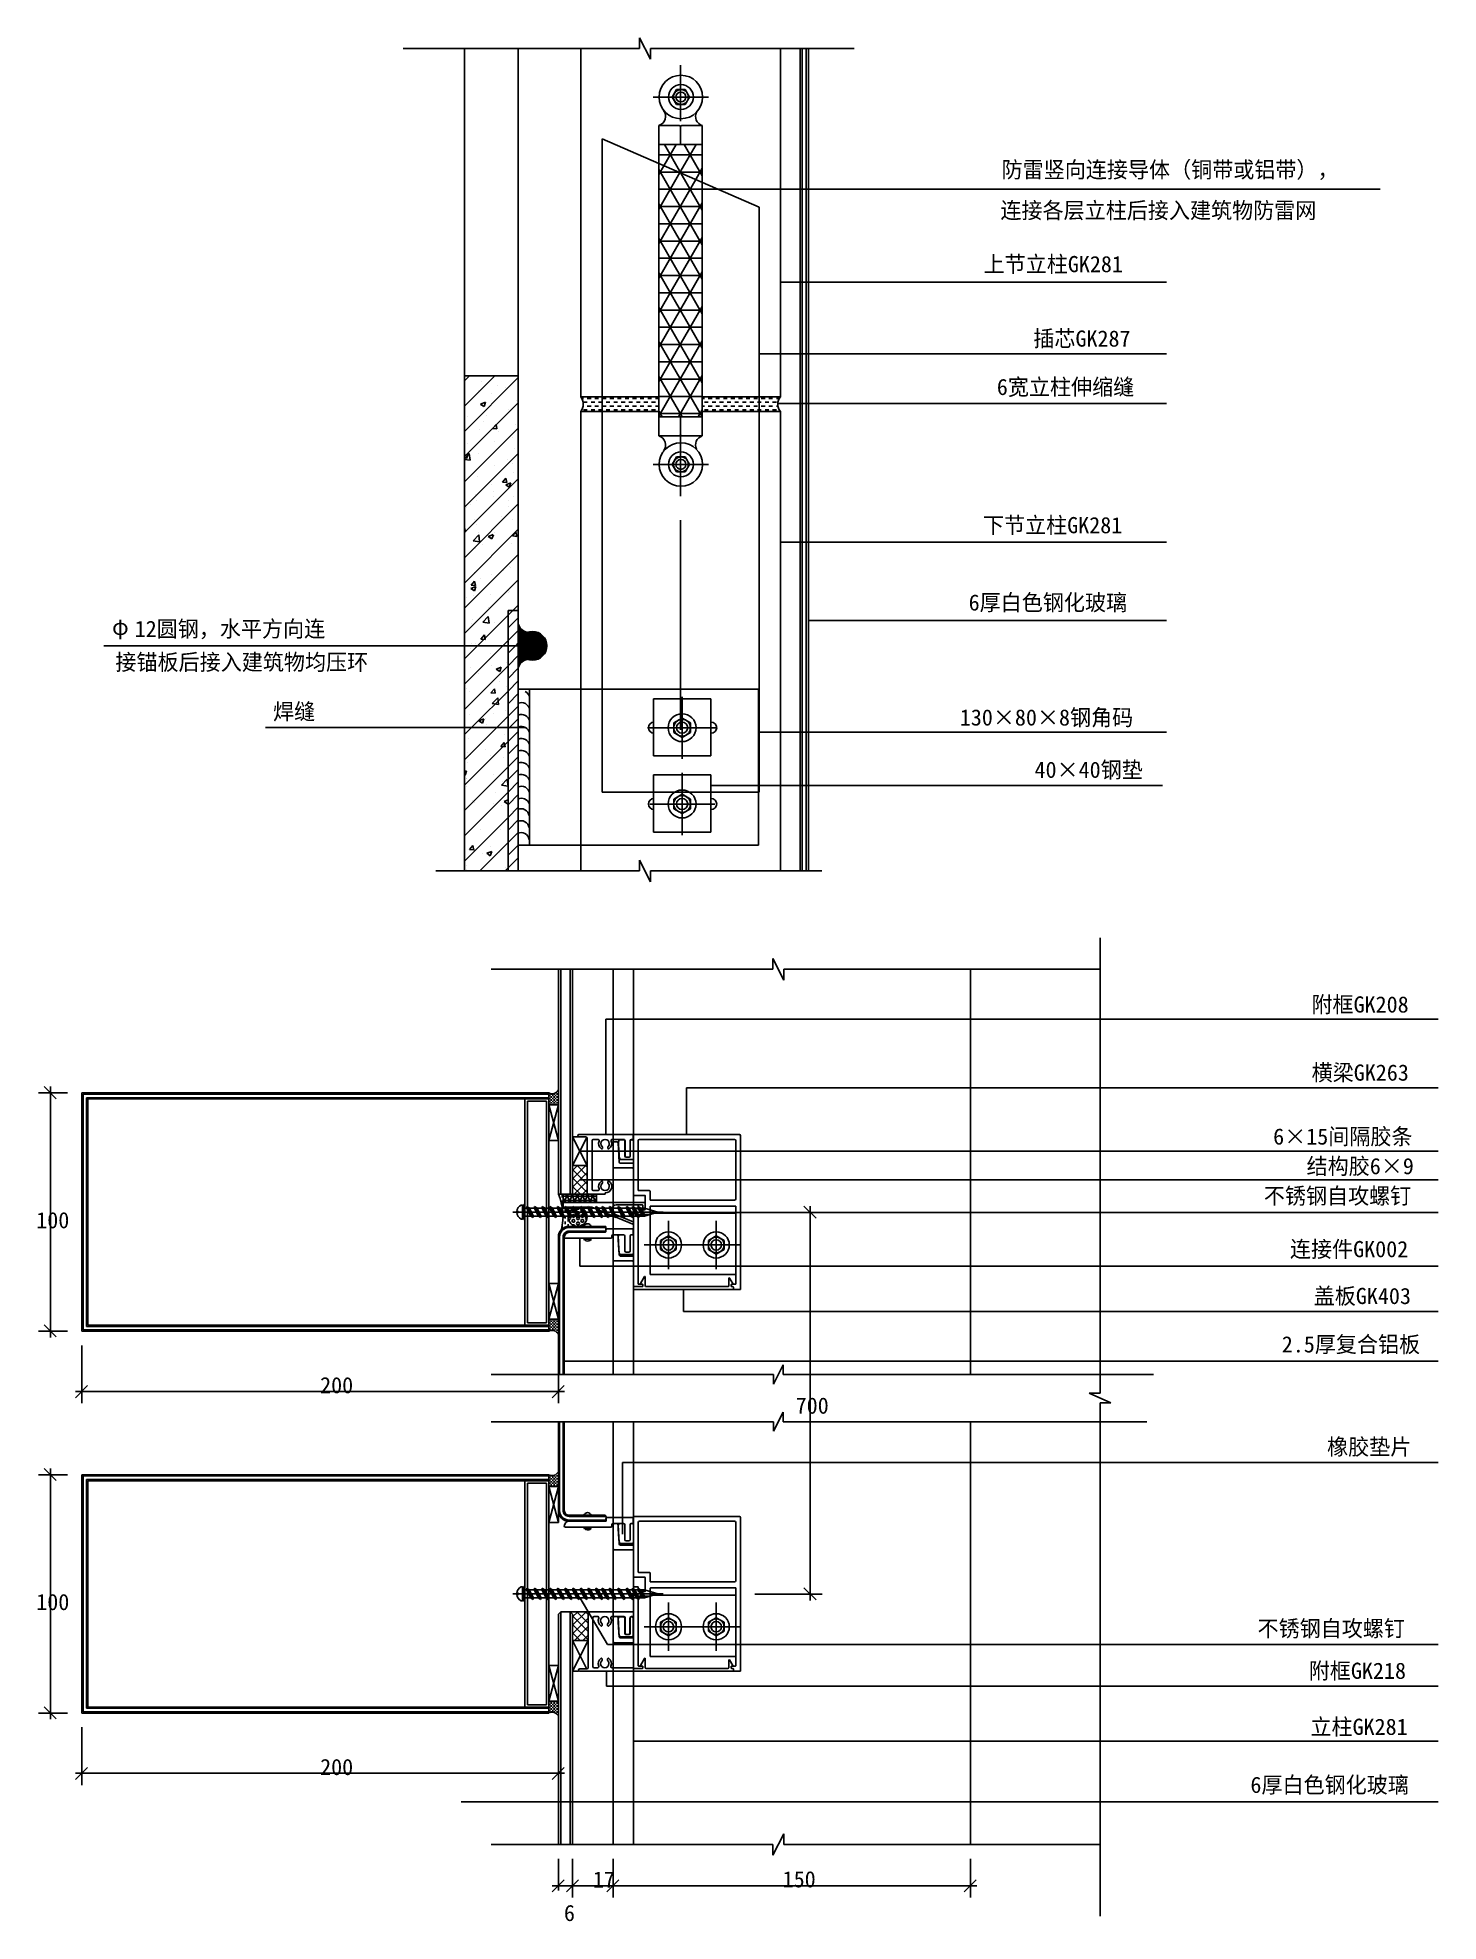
# Model space of a CAD drawing. Header units: metres. Extents: x 113411 to 113999, y 39617 to 40408.
import ezdxf

# ---------------------------------------------------------------- set-up
doc = ezdxf.new("R2010")
doc.units = ezdxf.units.M
for name, color, linetype in [('AXIS', 3, 'Continuous'), ('DOTE', 1, 'Continuous'), ('LAYER4', 6, 'Continuous'), ('LAYER6', 7, 'Continuous'), ('PUB_DIM', 3, 'Continuous')]:
    doc.layers.add(name, color=color, linetype=linetype)

msp = doc.modelspace()

# ---------------------------------------------------------------- texts
at = {"layer": 'PUB_DIM'}
for s, p in [('防雷竖向连接导体（铜带或铝带），', (113815.48, 40349.07)), ('连接各层立柱后接入建筑物防雷网', (113814.99, 40331.99)), ('上节立柱GK281', (113807.92, 40309.43)), ('插芯GK287', (113828.8, 40278.18)), ('6宽立柱伸缩缝', (113813.48, 40257.87)), ('下节立柱GK281', (113807.65, 40199.86)), ('6厚白色钢化玻璃', (113801.65, 40167.41)), ('φ', (113442.08, 40157.18)), ('12圆钢，水平方向连', (113451.59, 40156.34)), ('接锚板后接入建筑物均压环', (113443.51, 40142.39)), ('焊缝', (113509.68, 40121.63)), ('130×80×8钢角码', (113797.93, 40119.16)), ('40×40钢垫', (113829.3, 40097.2)), ('附框GK208', (113945.53, 39998.7)), ('横梁GK263', (113945.61, 39970.11)), ('6×15间隔胶条', (113929.46, 39943.28)), ('结构胶6×9', (113943.5, 39930.84)), ('不锈钢自攻螺钉', (113925.55, 39918.37)), ('连接件GK002', (113936.51, 39896.02)), ('盖板GK403', (113946.49, 39876.35)), ('2.5厚复合铝板', (113933.08, 39856.05)), ('橡胶垫片', (113952.09, 39813.04)), ('不锈钢自攻螺钉', (113922.9, 39736.81)), ('附框GK218', (113944.41, 39719.06)), ('立柱GK281', (113945.11, 39695.55)), ('6厚白色钢化玻璃', (113919.91, 39671.18))]:
    msp.add_text(s, height=6.8, dxfattribs=at).set_placement(p)
at = {"layer": 'PUB_DIM', "char_height": 6.8, "attachment_point": 1}
for s, insert in [('\\A1;100', (113410.28, 39914.96)), ('\\A1;200', (113529.43, 39845.71)), ('\\A1;700', (113729.04, 39837.14)), ('\\A1;100', (113410.28, 39754.71)), ('\\A1;200', (113529.43, 39685.46)), ('\\A1;17', (113643.93, 39638.25)), ('\\A1;150', (113723.57, 39638.35)), ('\\A1;6', (113631.77, 39624.2))]:
    msp.add_mtext(s, dxfattribs=dict(at, insert=insert))

# ---------------------------------------------------------------- hatches: boundary and pattern name
at = {"layer": 'PUB_DIM'}
h = msp.add_hatch(dxfattribs=at)
h.set_pattern_fill('SOLID')
h.paths.add_polyline_path([(113616.62, 40158.28, -0.29), (113612.58, 40161.85), (113612.58, 40152.61, -0.32)])
h.paths.add_polyline_path([(113612.58, 40152.61), (113612.58, 40143.37, -0.29), (113616.62, 40146.94, -0.32)])
h = msp.add_hatch(dxfattribs=at)
h.set_pattern_fill('SOLID')
h.paths.add_polyline_path([(113612.58, 40152.61, 1), (113624.58, 40152.61, 1)])

# ---------------------------------------------------------------- linework, layer by layer
for p, q in [((113719.52, 40021.42), (113724.07, 40012.32)), ((113416.28, 39967.6), (113416.28, 39962.32)), ((113735.16, 39917.46), (113735.16, 39912.18)), ((113673.39, 39914.97), (113610.35, 39914.97)), ((113416.28, 39867.62), (113416.28, 39862.34)), ((113426.79, 39839.71), (113432.07, 39839.71)), ((113626.79, 39839.71), (113632.07, 39839.71)), ((113416.28, 39807.35), (113416.28, 39802.07)), ((113673.39, 39754.72), (113610.35, 39754.72)), ((113735.16, 39757.25), (113735.16, 39751.97)), ((113416.28, 39707.37), (113416.28, 39702.09)), ((113426.79, 39679.46), (113432.07, 39679.46)), ((113626.78, 39679.46), (113632.06, 39679.46)), ((113626.79, 39632.25), (113632.07, 39632.25)), ((113632.78, 39632.25), (113638.06, 39632.25)), ((113649.79, 39632.25), (113655.06, 39632.25)), ((113799.77, 39632.25), (113805.04, 39632.25))]:
    msp.add_line(p, q)
for points in [[(113413.63, 39967.6), (113418.7, 39962.53)], [(113732.51, 39917.46), (113737.58, 39912.39)], [(113413.63, 39867.62), (113418.7, 39862.55)], [(113426.79, 39837.06), (113431.86, 39842.13)], [(113626.79, 39837.06), (113631.86, 39842.13)], [(113413.63, 39807.34), (113418.7, 39802.28)], [(113732.51, 39757.25), (113737.58, 39752.18)], [(113413.63, 39707.37), (113418.7, 39702.3)], [(113426.79, 39676.82), (113431.86, 39681.89)], [(113626.79, 39676.82), (113631.86, 39681.89)], [(113626.79, 39629.61), (113631.86, 39634.68)], [(113632.79, 39629.61), (113637.86, 39634.68)], [(113649.79, 39629.61), (113654.86, 39634.68)], [(113799.77, 39629.61), (113804.84, 39634.68)]]:
    msp.add_lwpolyline(points)
at = {"layer": 'AXIS'}
for p, q in [((113663.5, 40403.31), (113663.5, 40407.85)), ((113668.05, 40398.76), (113663.5, 40407.85)), ((113564.34, 40403.31), (113663.5, 40403.31)), ((113590.02, 40403.31), (113590.02, 40103.57)), ((113668.05, 40403.31), (113753.56, 40403.31)), ((113668.05, 40403.31), (113668.05, 40398.76)), ((113731.79, 40058.11), (113731.79, 40403.31)), ((113733.5, 40058.11), (113733.5, 40403.31)), ((113677.26, 40382.95), (113679.07, 40386.08)), ((113679.07, 40379.82), (113677.26, 40382.95)), ((113679.07, 40386.08), (113682.68, 40386.08)), ((113682.68, 40386.08), (113684.49, 40382.95)), ((113684.49, 40382.95), (113682.68, 40379.82)), ((113682.68, 40379.82), (113679.07, 40379.82)), ((113671.6, 40240.73), (113671.6, 40370.97)), ((113680.15, 40370.97), (113671.6, 40370.97)), ((113680.72, 40362.99), (113680.72, 40370.4)), ((113681.29, 40370.97), (113689.85, 40370.97)), ((113689.85, 40240.73), (113689.85, 40370.97)), ((113671.6, 40362.99), (113689.85, 40362.99)), ((113671.6, 40358.71), (113689.85, 40358.71)), ((113673.76, 40354.12), (113678.88, 40362.99)), ((113680.84, 40351.04), (113673.94, 40362.99)), ((113680.44, 40351.21), (113687.24, 40362.99)), ((113689.85, 40349.91), (113682.3, 40362.99)), ((113671.6, 40350.38), (113673.76, 40354.12)), ((113689.85, 40320.95), (113671.6, 40352.55)), ((113671.6, 40351.47), (113679.85, 40351.47)), ((113671.6, 40335.9), (113680.44, 40351.21)), ((113679.85, 40351.47), (113689.85, 40351.47)), ((113689.85, 40335.43), (113680.84, 40351.04)), ((113687.12, 40348.3), (113689.85, 40353.02)), ((113671.6, 40321.42), (113687.12, 40348.3)), ((113671.6, 40344.23), (113689.85, 40344.23)), ((113671.6, 40306.93), (113689.85, 40338.54)), ((113689.85, 40306.46), (113671.6, 40338.07)), ((113671.6, 40336.98), (113689.85, 40336.98)), ((113671.6, 40329.74), (113689.85, 40329.74)), ((113671.6, 40292.45), (113689.85, 40324.05)), ((113689.85, 40291.98), (113671.6, 40323.58)), ((113671.6, 40322.5), (113689.85, 40322.5)), ((113671.6, 40315.26), (113689.85, 40315.26)), ((113671.6, 40277.96), (113689.85, 40309.57)), ((113689.85, 40277.49), (113671.6, 40309.1)), ((113671.6, 40308.02), (113689.85, 40308.02)), ((113671.6, 40300.77), (113689.85, 40300.77)), ((113671.6, 40263.48), (113689.85, 40295.08)), ((113689.85, 40263.01), (113671.6, 40294.62)), ((113671.6, 40293.53), (113689.85, 40293.53)), ((113671.6, 40286.29), (113689.85, 40286.29)), ((113671.6, 40248.99), (113689.85, 40280.6)), ((113689.74, 40248.72), (113671.6, 40280.13)), ((113671.6, 40279.05), (113689.85, 40279.05)), ((113671.6, 40271.81), (113689.85, 40271.81)), ((113590.02, 40263.83), (113592.14, 40265.95)), ((113590.02, 40253.22), (113602.75, 40265.95)), ((113590.02, 40242.61), (113612.58, 40265.17)), ((113597.07, 40263.48), (113597.07, 40263.48)), ((113612.22, 40265.4), (113612.22, 40265.4)), ((113681.38, 40248.72), (113671.6, 40265.65)), ((113671.6, 40264.56), (113689.85, 40264.56)), ((113679.8, 40248.72), (113689.85, 40266.12)), ((113595.87, 40259.64), (113595.87, 40259.64)), ((113601.45, 40258.37), (113601.45, 40258.37)), ((113603.71, 40261.91), (113603.71, 40261.91)), ((113607.23, 40261.14), (113607.23, 40261.14)), ((113611.86, 40255.42), (113611.86, 40255.42)), ((113639.32, 40256.41), (113639.98, 40256.41)), ((113641.57, 40256.41), (113643.16, 40256.41)), ((113644.74, 40256.41), (113646.33, 40256.41)), ((113647.92, 40256.41), (113649.51, 40256.41)), ((113651.09, 40256.41), (113652.68, 40256.41)), ((113654.27, 40256.41), (113655.86, 40256.41)), ((113657.44, 40256.41), (113659.03, 40256.41)), ((113660.62, 40256.41), (113662.21, 40256.41)), ((113663.79, 40256.41), (113665.38, 40256.41)), ((113666.97, 40256.41), (113668.56, 40256.41)), ((113670.14, 40256.41), (113671.6, 40256.41)), ((113671.6, 40257.32), (113689.85, 40257.32)), ((113689.85, 40256.41), (113690.78, 40256.41)), ((113692.37, 40256.41), (113693.96, 40256.41)), ((113695.54, 40256.41), (113697.13, 40256.41)), ((113698.72, 40256.41), (113700.31, 40256.41)), ((113701.89, 40256.41), (113703.48, 40256.41)), ((113705.07, 40256.41), (113706.66, 40256.41)), ((113708.24, 40256.41), (113709.83, 40256.41)), ((113711.42, 40256.41), (113713.01, 40256.41)), ((113714.59, 40256.41), (113716.18, 40256.41)), ((113717.77, 40256.41), (113719.36, 40256.41)), ((113720.94, 40256.41), (113722.11, 40256.41)), ((113590.02, 40232.01), (113612.58, 40254.57)), ((113591.14, 40248.78), (113591.14, 40248.78)), ((113596.71, 40253.5), (113596.71, 40253.5)), ((113596.73, 40254.05), (113598.83, 40254.86)), ((113596.73, 40254.05), (113598.22, 40253.05)), ((113598.23, 40253.03), (113598.84, 40254.85)), ((113599.34, 40249.31), (113599.34, 40249.31)), ((113608.64, 40251.78), (113608.64, 40251.78)), ((113639.85, 40253.23), (113639.98, 40253.23)), ((113639.98, 40254.82), (113641.57, 40254.82)), ((113639.98, 40251.64), (113641.57, 40251.64)), ((113641.57, 40253.23), (113643.16, 40253.23)), ((113643.16, 40254.82), (113644.74, 40254.82)), ((113643.16, 40251.64), (113644.74, 40251.64)), ((113644.74, 40253.23), (113646.33, 40253.23)), ((113646.33, 40254.82), (113647.77, 40254.82)), ((113646.33, 40251.64), (113647.77, 40251.64)), ((113647.77, 40254.82), (113647.92, 40254.82)), ((113647.77, 40251.64), (113647.92, 40251.64)), ((113647.92, 40253.23), (113649.51, 40253.23)), ((113649.51, 40254.82), (113651.09, 40254.82)), ((113649.51, 40251.64), (113651.09, 40251.64)), ((113651.09, 40253.23), (113652.68, 40253.23)), ((113652.68, 40254.82), (113654.27, 40254.82)), ((113652.68, 40251.64), (113654.27, 40251.64)), ((113654.27, 40253.23), (113655.86, 40253.23)), ((113655.86, 40254.82), (113657.44, 40254.82)), ((113655.86, 40251.64), (113657.44, 40251.64)), ((113657.44, 40253.23), (113659.03, 40253.23)), ((113659.03, 40254.82), (113660.62, 40254.82)), ((113659.03, 40251.64), (113660.62, 40251.64)), ((113660.62, 40253.23), (113662.21, 40253.23)), ((113662.21, 40254.82), (113663.79, 40254.82)), ((113662.21, 40251.64), (113663.79, 40251.64)), ((113663.79, 40253.23), (113665.38, 40253.23)), ((113665.38, 40254.82), (113666.97, 40254.82)), ((113665.38, 40251.64), (113666.97, 40251.64)), ((113666.97, 40253.23), (113668.56, 40253.23)), ((113668.56, 40254.82), (113670.14, 40254.82)), ((113668.56, 40251.64), (113670.14, 40251.64)), ((113670.14, 40253.23), (113671.6, 40253.23)), ((113673.01, 40248.72), (113671.6, 40251.16)), ((113671.6, 40250.08), (113689.85, 40250.08)), ((113671.6, 40248.72), (113689.85, 40248.72)), ((113680.72, 40248.72), (113680.72, 40241.3)), ((113688.16, 40248.72), (113689.85, 40251.63)), ((113689.85, 40253.23), (113690.78, 40253.23)), ((113690.78, 40254.82), (113692.37, 40254.82)), ((113690.78, 40251.64), (113692.37, 40251.64)), ((113692.37, 40253.23), (113693.96, 40253.23)), ((113693.96, 40254.82), (113695.54, 40254.82)), ((113693.96, 40251.64), (113695.54, 40251.64)), ((113695.54, 40253.23), (113697.13, 40253.23)), ((113697.13, 40254.82), (113698.72, 40254.82)), ((113697.13, 40251.64), (113698.72, 40251.64)), ((113698.72, 40253.23), (113700.31, 40253.23)), ((113700.31, 40254.82), (113701.89, 40254.82)), ((113700.31, 40251.64), (113701.89, 40251.64)), ((113701.89, 40253.23), (113703.48, 40253.23)), ((113703.48, 40254.82), (113705.07, 40254.82)), ((113703.48, 40251.64), (113705.07, 40251.64)), ((113705.07, 40253.23), (113706.66, 40253.23)), ((113706.66, 40254.82), (113708.24, 40254.82)), ((113706.66, 40251.64), (113708.24, 40251.64)), ((113708.24, 40253.23), (113709.83, 40253.23)), ((113709.83, 40254.82), (113711.42, 40254.82)), ((113709.83, 40251.64), (113711.42, 40251.64)), ((113711.42, 40253.23), (113713.01, 40253.23)), ((113713.01, 40254.82), (113713.69, 40254.82)), ((113713.01, 40251.64), (113713.69, 40251.64)), ((113713.69, 40254.82), (113714.59, 40254.82)), ((113713.69, 40251.64), (113714.59, 40251.64)), ((113714.59, 40253.23), (113716.18, 40253.23)), ((113716.18, 40254.82), (113717.77, 40254.82)), ((113716.18, 40251.64), (113717.77, 40251.64)), ((113717.77, 40253.23), (113719.36, 40253.23)), ((113719.36, 40254.82), (113720.94, 40254.82)), ((113719.36, 40251.64), (113720.94, 40251.64)), ((113720.94, 40253.23), (113721.59, 40253.23)), ((113590.02, 40221.4), (113612.58, 40243.96)), ((113596.34, 40243.51), (113596.34, 40243.51)), ((113597.87, 40246.58), (113597.87, 40246.58)), ((113601.82, 40243.85), (113603.27, 40245.57)), ((113601.82, 40243.85), (113603.62, 40243.69)), ((113603.62, 40243.68), (113603.28, 40245.56)), ((113604.2, 40242.55), (113604.2, 40242.55)), ((113610.39, 40239.97), (113610.39, 40239.97)), ((113611.49, 40245.43), (113611.49, 40245.43)), ((113680.15, 40240.73), (113671.6, 40240.73)), ((113681.29, 40240.73), (113689.85, 40240.73)), ((113590.02, 40231.23), (113592.05, 40233.36)), ((113590.02, 40210.79), (113612.58, 40233.35)), ((113590.02, 40232.52), (113591.53, 40233.1)), ((113590.02, 40231.9), (113590.92, 40231.29)), ((113590.93, 40231.28), (113591.54, 40233.09)), ((113591.45, 40237.47), (113591.45, 40237.47)), ((113592.39, 40230.5), (113592.06, 40233.35)), ((113595.98, 40233.52), (113595.98, 40233.52)), ((113602.6, 40238.28), (113602.6, 40238.28)), ((113611.13, 40235.44), (113611.13, 40235.44)), ((113679.07, 40231.88), (113677.26, 40228.75)), ((113682.68, 40231.88), (113679.07, 40231.88)), ((113684.49, 40228.75), (113682.68, 40231.88)), ((113590.02, 40230.87), (113592.39, 40230.51)), ((113591.9, 40231.33), (113591.9, 40231.33)), ((113602.5, 40228.14), (113602.5, 40228.14)), ((113607.92, 40230.65), (113607.92, 40230.65)), ((113610.01, 40229.13), (113610.01, 40229.13)), ((113610.77, 40225.46), (113610.77, 40225.46)), ((113677.26, 40228.75), (113679.07, 40225.62)), ((113679.07, 40225.62), (113682.68, 40225.62)), ((113682.68, 40225.62), (113684.49, 40228.75)), ((113590.02, 40200.19), (113612.58, 40222.75)), ((113594.61, 40216.3), (113594.61, 40216.3)), ((113595.61, 40223.53), (113595.61, 40223.53)), ((113601.36, 40220.38), (113601.36, 40220.38)), ((113602.12, 40217.29), (113602.12, 40217.29)), ((113605.99, 40221.28), (113607.43, 40223.01)), ((113605.99, 40221.28), (113607.78, 40221.13)), ((113607.34, 40220.22), (113609.44, 40221.03)), ((113607.34, 40220.22), (113608.83, 40219.21)), ((113607.79, 40221.12), (113607.44, 40223)), ((113608.84, 40219.2), (113609.45, 40221.01)), ((113590.02, 40189.58), (113612.58, 40212.14)), ((113591.06, 40210.79), (113591.06, 40210.79)), ((113592.39, 40211.97), (113592.39, 40211.97)), ((113595.25, 40213.55), (113595.25, 40213.55)), ((113602.08, 40215.32), (113602.08, 40215.32)), ((113608.4, 40211.29), (113608.4, 40211.29)), ((113608.55, 40213.79), (113608.55, 40213.79)), ((113610.4, 40215.47), (113610.4, 40215.47)), ((113590.02, 40202.25), (113590.08, 40202.32)), ((113590.02, 40178.97), (113612.58, 40201.53)), ((113590.02, 40200.48), (113590.42, 40200.44)), ((113590.43, 40200.43), (113590.09, 40202.31)), ((113594.23, 40205.46), (113594.23, 40205.46)), ((113594.88, 40203.56), (113594.88, 40203.56)), ((113596.11, 40200.07), (113596.11, 40200.07)), ((113602.51, 40200.29), (113602.51, 40200.29)), ((113605.59, 40206.96), (113605.59, 40206.96)), ((113610.04, 40205.48), (113610.04, 40205.48)), ((113610.15, 40198.72), (113611.6, 40200.44)), ((113611.95, 40198.55), (113611.6, 40200.43)), ((113593.7, 40196.73), (113596.03, 40199.17)), ((113593.7, 40196.73), (113596.36, 40196.32)), ((113594.52, 40193.57), (113594.52, 40193.57)), ((113596.37, 40196.31), (113596.04, 40199.16)), ((113597.7, 40195.12), (113597.7, 40195.12)), ((113600.04, 40198.46), (113602.14, 40199.27)), ((113600.04, 40198.46), (113601.53, 40197.46)), ((113601.54, 40197.45), (113602.15, 40199.26)), ((113609.67, 40195.49), (113609.67, 40195.49)), ((113610.15, 40198.72), (113611.94, 40198.56)), ((113612.12, 40199.39), (113612.12, 40199.39)), ((113590.02, 40168.37), (113612.58, 40190.93)), ((113590.26, 40184.74), (113590.26, 40184.74)), ((113608.75, 40185.79), (113608.75, 40185.79)), ((113609.31, 40185.51), (113609.31, 40185.51)), ((113590.02, 40157.76), (113612.58, 40180.32)), ((113592.74, 40176.71), (113594.84, 40177.52)), ((113592.74, 40176.71), (113594.23, 40175.7)), ((113592.79, 40178.04), (113594.24, 40179.76)), ((113592.79, 40178.04), (113594.59, 40177.88)), ((113594.15, 40183.59), (113594.15, 40183.59)), ((113594.24, 40175.69), (113594.85, 40177.51)), ((113594.59, 40177.87), (113594.25, 40179.75)), ((113596.59, 40180.71), (113596.59, 40180.71)), ((113601.27, 40182.39), (113601.27, 40182.39)), ((113606.28, 40184.06), (113606.28, 40184.06)), ((113590.97, 40172.8), (113590.97, 40172.8)), ((113593.79, 40173.6), (113593.79, 40173.6)), ((113600.31, 40168.82), (113600.31, 40168.82)), ((113600.86, 40173.95), (113600.86, 40173.95)), ((113608.37, 40174.94), (113608.37, 40174.94)), ((113608.46, 40175.8), (113608.46, 40175.8)), ((113608.94, 40175.52), (113608.94, 40175.52)), ((113610.3, 40167.44), (113612.58, 40169.71)), ((113592.97, 40162.12), (113592.97, 40162.12)), ((113593.42, 40163.61), (113593.42, 40163.61)), ((113595.49, 40152.63), (113608.32, 40165.46)), ((113597.67, 40162.54), (113600.01, 40164.98)), ((113597.67, 40162.54), (113600.34, 40162.13)), ((113600.35, 40162.12), (113600.02, 40164.97)), ((113600.48, 40163.11), (113600.48, 40163.11)), ((113602.42, 40162.3), (113602.42, 40162.3)), ((113608.32, 40165.46), (113610.3, 40167.44)), ((113608.32, 40160.15), (113612.58, 40164.41)), ((113590.02, 40147.15), (113595.49, 40152.63)), ((113590.02, 40136.55), (113606.09, 40152.62)), ((113593.06, 40153.63), (113593.06, 40153.63)), ((113594.47, 40153.49), (113594.47, 40153.49)), ((113596.96, 40155.47), (113598.4, 40157.19)), ((113596.96, 40155.47), (113598.75, 40155.31)), ((113598.76, 40155.3), (113598.41, 40157.18)), ((113603.95, 40152.77), (113603.95, 40152.77)), ((113606.09, 40152.62), (113608.32, 40154.85)), ((113608.21, 40155.55), (113608.21, 40155.55)), ((113608.32, 40154.85), (113612.58, 40159.11)), ((113608.32, 40149.55), (113611.39, 40152.61)), ((113611.39, 40152.61), (113612.58, 40153.8)), ((113592.59, 40151.28), (113592.59, 40151.28)), ((113600.79, 40149.46), (113600.79, 40149.46)), ((113607.85, 40145.56), (113607.85, 40145.56)), ((113608.32, 40144.24), (113612.58, 40148.5)), ((113590.02, 40125.94), (113608.32, 40144.24)), ((113592.69, 40143.64), (113592.69, 40143.64)), ((113596.06, 40140.94), (113596.06, 40140.94)), ((113601.19, 40144.4), (113601.19, 40144.4)), ((113603.35, 40142.88), (113605.45, 40143.68)), ((113603.35, 40142.88), (113604.84, 40141.87)), ((113604.52, 40137.56), (113604.52, 40137.56)), ((113604.85, 40141.86), (113605.46, 40143.67)), ((113608.32, 40138.94), (113612.58, 40143.2)), ((113608.32, 40133.64), (113612.58, 40137.89)), ((113590.88, 40134.81), (113590.88, 40134.81)), ((113592.33, 40133.65), (113592.33, 40133.65)), ((113593.95, 40119.27), (113608.32, 40133.64)), ((113601.12, 40132.9), (113602.57, 40134.63)), ((113601.12, 40132.9), (113602.91, 40132.75)), ((113601.65, 40128.35), (113603.99, 40130.79)), ((113602.92, 40132.74), (113602.57, 40134.62)), ((113604.33, 40127.93), (113603.99, 40130.78)), ((113607.11, 40131.6), (113607.11, 40131.6)), ((113607.48, 40135.57), (113607.48, 40135.57)), ((113608.32, 40128.33), (113612.58, 40132.59)), ((113591.96, 40123.67), (113591.96, 40123.67)), ((113596.05, 40121.12), (113598.15, 40121.93)), ((113596.05, 40121.12), (113597.54, 40120.12)), ((113597.55, 40120.1), (113598.16, 40121.92)), ((113598.67, 40122.23), (113598.67, 40122.23)), ((113601.65, 40128.35), (113604.32, 40127.94)), ((113602.34, 40124.31), (113602.34, 40124.31)), ((113604.56, 40119.27), (113608.32, 40123.03)), ((113607.12, 40125.59), (113607.12, 40125.59)), ((113608.32, 40123.03), (113612.58, 40127.29)), ((113609.86, 40119.27), (113612.58, 40121.98)), ((113590.02, 40115.33), (113593.95, 40119.27)), ((113590.02, 40104.73), (113604.56, 40119.27)), ((113591.6, 40113.68), (113591.6, 40113.68)), ((113599.22, 40119.77), (113599.22, 40119.77)), ((113605, 40118.2), (113605, 40118.2)), ((113606.73, 40120.76), (113606.73, 40120.76)), ((113606.75, 40115.6), (113606.75, 40115.6)), ((113608.32, 40117.73), (113609.86, 40119.27)), ((113608.32, 40112.42), (113612.58, 40116.68)), ((113590.02, 40094.12), (113608.32, 40112.42)), ((113591.33, 40107.94), (113591.33, 40107.94)), ((113592.7, 40106.98), (113592.7, 40106.98)), ((113598.84, 40108.93), (113598.84, 40108.93)), ((113601.1, 40106.41), (113601.1, 40106.41)), ((113605.28, 40110.34), (113606.73, 40112.06)), ((113605.28, 40110.34), (113607.07, 40110.18)), ((113606.39, 40105.61), (113606.39, 40105.61)), ((113607.08, 40110.17), (113606.74, 40112.05)), ((113608.32, 40107.12), (113612.58, 40111.38)), ((113608.32, 40101.82), (113612.58, 40106.07)), ((113590.02, 40083.51), (113608.32, 40101.82)), ((113590.02, 40099.86), (113590.85, 40100.17)), ((113590.02, 40098.51), (113590.24, 40098.36)), ((113590.25, 40098.35), (113590.86, 40100.16)), ((113591.23, 40103.69), (113591.23, 40103.69)), ((113602.31, 40098.59), (113602.31, 40098.59)), ((113608.29, 40099.82), (113608.29, 40099.82)), ((113608.32, 40096.51), (113612.58, 40100.77)), ((113590.02, 40072.91), (113608.32, 40091.21)), ((113590.79, 40096.82), (113590.79, 40096.82)), ((113590.87, 40093.71), (113590.87, 40093.71)), ((113590.94, 40097.1), (113590.94, 40097.1)), ((113602.88, 40090.97), (113602.88, 40090.97)), ((113605.63, 40094.17), (113607.96, 40096.6)), ((113605.63, 40094.17), (113608.3, 40093.75)), ((113606.02, 40095.63), (113606.02, 40095.63)), ((113608.3, 40093.74), (113607.97, 40096.59)), ((113608.32, 40091.21), (113612.58, 40095.47)), ((113608.32, 40085.91), (113612.58, 40090.16)), ((113590.5, 40083.72), (113590.5, 40083.72)), ((113593.19, 40087.62), (113593.19, 40087.62)), ((113594.41, 40086.76), (113594.41, 40086.76)), ((113602.25, 40086.32), (113602.25, 40086.32)), ((113605.66, 40085.64), (113605.66, 40085.64)), ((113606.66, 40087.29), (113608.32, 40087.93)), ((113606.66, 40087.29), (113608.15, 40086.28)), ((113608.16, 40086.27), (113608.32, 40086.77)), ((113608.32, 40080.6), (113612.58, 40084.86)), ((113590.02, 40062.3), (113608.32, 40080.6)), ((113590.14, 40073.73), (113590.14, 40073.73)), ((113596.91, 40075.72), (113596.91, 40075.72)), ((113605.29, 40075.65), (113605.29, 40075.65)), ((113605.47, 40077.42), (113605.47, 40077.42)), ((113608.32, 40075.3), (113612.58, 40079.56)), ((113608.32, 40070), (113612.58, 40074.25)), ((113592.09, 40067.09), (113593.53, 40068.81)), ((113592.09, 40067.09), (113593.88, 40066.93)), ((113593.89, 40066.92), (113593.54, 40068.8)), ((113596.44, 40058.11), (113608.32, 40070)), ((113599.36, 40065.53), (113601.46, 40066.34)), ((113600.86, 40064.52), (113601.47, 40066.33)), ((113601.01, 40068.42), (113601.01, 40068.42)), ((113604.93, 40065.67), (113604.93, 40065.67)), ((113605.09, 40066.58), (113605.09, 40066.58)), ((113608.32, 40064.69), (113612.58, 40068.95)), ((113577.95, 40058.11), (113663.49, 40058.14)), ((113590.7, 40058.83), (113590.7, 40058.83)), ((113591.07, 40060.39), (113591.07, 40060.39)), ((113597.58, 40065.59), (113597.58, 40065.59)), ((113599.36, 40065.53), (113600.85, 40064.53)), ((113607.05, 40058.11), (113608.32, 40059.39)), ((113607.08, 40059.72), (113607.08, 40059.72)), ((113608.2, 40061.83), (113608.2, 40061.83)), ((113608.32, 40059.39), (113612.58, 40063.65)), ((113612.35, 40058.11), (113612.58, 40058.34)), ((113668.04, 40053.6), (113663.49, 40062.69)), ((113663.49, 40058.14), (113663.49, 40062.69)), ((113668.04, 40058.11), (113740.03, 40058.11)), ((113668.04, 40058.11), (113668.04, 40053.6)), ((113856.79, 39838.95), (113856.79, 40030.02)), ((113719.52, 40016.87), (113719.52, 40021.42)), ((113601.3, 40016.89), (113719.52, 40016.87)), ((113724.07, 40016.87), (113856.79, 40016.89)), ((113724.07, 40016.87), (113724.07, 40012.32)), ((113654.64, 39943.12), (113654.92, 39938.93)), ((113655.3, 39945.27), (113656.93, 39945.27)), ((113657.43, 39944.77), (113657.43, 39938.47)), ((113659.63, 39938.47), (113659.63, 39944.77)), ((113660.53, 39945.27), (113660.13, 39945.27)), ((113661.03, 39937.47), (113661.03, 39944.77)), ((113655.66, 39936.97), (113660.53, 39936.97)), ((113657.93, 39937.97), (113659.13, 39937.97)), ((113613.81, 39917.91), (113614.43, 39917.91)), ((113614.43, 39917.91), (113614.43, 39912.03)), ((113614.43, 39912.15), (113614.43, 39917.78)), ((113614.43, 39917.78), (113614.93, 39917.78)), ((113614.43, 39915.47), (113614.93, 39914.97)), ((113614.93, 39911.84), (113614.93, 39918.09)), ((113614.93, 39918.09), (113615.43, 39918.09)), ((113614.93, 39917.78), (113614.93, 39912.15)), ((113615.43, 39918.09), (113615.43, 39911.84)), ((113612.65, 39915.22), (113611.95, 39915.22)), ((113611.95, 39914.72), (113612.65, 39914.72)), ((113612.65, 39914.72), (113612.65, 39915.22)), ((113614.43, 39912.03), (113613.81, 39912.03)), ((113614.43, 39914.97), (113614.93, 39914.47)), ((113614.93, 39912.15), (113614.43, 39912.15)), ((113615.43, 39911.84), (113614.93, 39911.84)), ((113654.54, 39903.32), (113654.82, 39899.13)), ((113655.19, 39905.47), (113656.83, 39905.47)), ((113657.33, 39904.97), (113657.33, 39898.67)), ((113659.53, 39898.67), (113659.53, 39904.97)), ((113660.43, 39905.47), (113660.03, 39905.47)), ((113660.93, 39897.67), (113660.93, 39904.97)), ((113655.56, 39897.17), (113660.43, 39897.17)), ((113657.83, 39898.17), (113659.03, 39898.17)), ((113601.3, 39846.78), (113719.77, 39846.78)), ((113719.77, 39842.78), (113723.77, 39850.78)), ((113719.77, 39846.78), (113719.77, 39842.78)), ((113723.77, 39850.78), (113723.77, 39846.78)), ((113723.77, 39846.78), (113879.18, 39846.78)), ((113861.32, 39834.95), (113852.26, 39838.95)), ((113856.79, 39838.95), (113852.26, 39838.95)), ((113719.77, 39822.94), (113723.77, 39830.94)), ((113723.77, 39830.94), (113723.77, 39826.94)), ((113856.79, 39619.42), (113856.79, 39834.95)), ((113861.32, 39834.95), (113856.79, 39834.95)), ((113601.3, 39826.94), (113719.77, 39826.94)), ((113719.77, 39826.94), (113719.77, 39822.94)), ((113723.77, 39826.94), (113876.45, 39826.94)), ((113654.54, 39782.08), (113654.82, 39777.88)), ((113655.2, 39784.22), (113656.83, 39784.22)), ((113657.33, 39783.72), (113657.33, 39777.42)), ((113659.53, 39777.42), (113659.53, 39783.72)), ((113660.43, 39784.22), (113660.03, 39784.22)), ((113660.93, 39776.42), (113660.93, 39783.72)), ((113655.56, 39775.92), (113660.43, 39775.92)), ((113657.83, 39776.92), (113659.03, 39776.92)), ((113613.81, 39757.66), (113614.43, 39757.66)), ((113614.43, 39757.66), (113614.43, 39751.78)), ((113614.43, 39751.9), (113614.43, 39757.54)), ((113614.43, 39757.54), (113614.93, 39757.54)), ((113614.93, 39751.6), (113614.93, 39757.85)), ((113614.93, 39757.85), (113615.43, 39757.85)), ((113614.93, 39757.54), (113614.93, 39751.9)), ((113615.43, 39757.85), (113615.43, 39751.6)), ((113612.65, 39754.97), (113611.95, 39754.97)), ((113611.95, 39754.47), (113612.65, 39754.47)), ((113612.65, 39754.47), (113612.65, 39754.97)), ((113614.43, 39751.78), (113613.81, 39751.78)), ((113614.43, 39755.22), (113614.93, 39754.72)), ((113614.43, 39754.72), (113614.93, 39754.22)), ((113614.93, 39751.9), (113614.43, 39751.9)), ((113615.43, 39751.6), (113614.93, 39751.6)), ((113654.51, 39742.88), (113654.79, 39738.68)), ((113655.16, 39745.02), (113656.8, 39745.02)), ((113657.3, 39744.52), (113657.3, 39738.22)), ((113659.5, 39738.22), (113659.5, 39744.52)), ((113660.4, 39745.02), (113660, 39745.02)), ((113660.9, 39737.22), (113660.9, 39744.52)), ((113655.53, 39736.72), (113660.4, 39736.72)), ((113657.8, 39737.72), (113659, 39737.72)), ((113601.3, 39649.57), (113719.48, 39649.57)), ((113719.48, 39645.04), (113724.02, 39654.07)), ((113719.48, 39645.04), (113719.48, 39649.57)), ((113724.02, 39654.07), (113724.02, 39649.57)), ((113724.02, 39649.57), (113856.79, 39649.57))]:
    msp.add_line(p, q, dxfattribs=at)
for centre, radius in [((113680.87, 40382.95), 9.12), ((113680.87, 40382.95), 5.22), ((113680.87, 40382.95), 3.13), ((113680.87, 40382.95), 2.09), ((113680.87, 40228.75), 9.12), ((113680.87, 40228.75), 5.22), ((113680.87, 40228.75), 3.13), ((113680.87, 40228.75), 2.09)]:
    msp.add_circle(centre, radius, dxfattribs=at)
for centre, radius, start, end in [((113670.46, 40374.8), 3.99, 286.61, 38.93), ((113690.99, 40374.8), 3.99, 153.21, 253.39), ((113680.15, 40370.4), 0.57, 0, 90), ((113681.29, 40370.4), 0.57, 90, 180), ((113670.46, 40236.9), 3.99, 321.07, 73.39), ((113680.15, 40241.3), 0.57, 270, 0), ((113681.29, 40241.3), 0.57, 180, 270), ((113690.99, 40236.9), 3.99, 106.61, 206.79), ((113613.91, 40130.32), 3.51, 10.35, 61.79), ((113613.91, 40125.28), 3.51, 10.35, 112.23), ((113613.91, 40120.3), 3.51, 10.35, 112.23), ((113613.91, 40115.26), 3.51, 10.35, 112.23), ((113613.91, 40110.22), 3.51, 10.35, 112.23), ((113613.91, 40105.23), 3.51, 10.35, 112.23), ((113613.91, 40100.19), 3.51, 10.35, 112.23), ((113613.91, 40095.15), 3.51, 10.35, 112.23), ((113613.91, 40090.16), 3.51, 10.35, 112.23), ((113613.72, 40080.76), 3.51, 10.35, 112.23), ((113613.91, 40085.12), 3.51, 21.77, 112.23), ((113613.72, 40075.72), 3.51, 10.35, 112.23), ((113613.72, 40070.73), 3.51, 10.35, 112.23), ((113659.35, 39943.57), 4.73, 163.51, 185.37), ((113655.3, 39944.77), 0.5, 90, 163.51), ((113656.93, 39944.77), 0.5, 0, 90), ((113656.93, 39944.77), 0.5, 0, 90), ((113656.93, 39944.77), 0.5, 0, 90), ((113660.13, 39944.77), 0.5, 90, 180), ((113660.13, 39944.77), 0.5, 90, 180), ((113660.53, 39944.77), 0.5, 0, 90), ((113661.78, 39939.22), 6.87, 182.45, 195.98), ((113655.66, 39937.47), 0.5, 195.98, 270), ((113657.93, 39938.47), 0.5, 180, 270), ((113659.13, 39938.47), 0.5, 270, 0), ((113660.53, 39937.47), 0.5, 270, 0), ((113615.18, 39914.97), 3.24, 114.96, 175.58), ((113615.18, 39914.97), 3.24, 184.42, 245.04), ((113659.25, 39903.77), 4.73, 163.51, 185.37), ((113655.19, 39904.97), 0.5, 90, 163.51), ((113656.83, 39904.97), 0.5, 0, 90), ((113656.83, 39904.97), 0.5, 0, 90), ((113656.83, 39904.97), 0.5, 0, 90), ((113660.03, 39904.97), 0.5, 90, 180), ((113660.03, 39904.97), 0.5, 90, 180), ((113660.43, 39904.97), 0.5, 0, 90), ((113661.68, 39899.42), 6.87, 182.45, 195.98), ((113655.56, 39897.67), 0.5, 195.98, 270), ((113657.83, 39898.67), 0.5, 180, 270), ((113659.03, 39898.67), 0.5, 270, 0), ((113660.43, 39897.67), 0.5, 270, 0), ((113659.25, 39782.52), 4.73, 163.51, 185.37), ((113655.2, 39783.72), 0.5, 90, 163.51), ((113656.83, 39783.72), 0.5, 0, 90), ((113656.83, 39783.72), 0.5, 0, 90), ((113656.83, 39783.72), 0.5, 0, 90), ((113660.03, 39783.72), 0.5, 90, 180), ((113660.03, 39783.72), 0.5, 90, 180), ((113660.43, 39783.72), 0.5, 0, 90), ((113661.68, 39778.17), 6.87, 182.45, 195.98), ((113655.56, 39776.42), 0.5, 195.98, 270), ((113657.83, 39777.42), 0.5, 180, 270), ((113659.03, 39777.42), 0.5, 270, 0), ((113660.43, 39776.42), 0.5, 270, 0), ((113615.18, 39754.72), 3.24, 114.96, 175.58), ((113615.18, 39754.72), 3.24, 184.42, 245.04), ((113659.22, 39743.32), 4.73, 163.51, 185.37), ((113655.16, 39744.52), 0.5, 90, 163.51), ((113656.8, 39744.52), 0.5, 0, 90), ((113656.8, 39744.52), 0.5, 0, 90), ((113656.8, 39744.52), 0.5, 0, 90), ((113660, 39744.52), 0.5, 90, 180), ((113660, 39744.52), 0.5, 90, 180), ((113660.4, 39744.52), 0.5, 0, 90), ((113661.65, 39738.97), 6.87, 182.45, 195.98), ((113655.53, 39737.22), 0.5, 195.98, 270), ((113657.8, 39738.22), 0.5, 180, 270), ((113659, 39738.22), 0.5, 270, 0), ((113660.4, 39737.22), 0.5, 270, 0)]:
    msp.add_arc(centre, radius, start, end, dxfattribs=at)
at = {"layer": 'DOTE'}
for p, q in [((113612.58, 40403.31), (113612.58, 40058.11)), ((113638.81, 40403.31), (113638.81, 40257.16)), ((113722.63, 40403.31), (113722.63, 40257.16)), ((113730.94, 40058.11), (113730.94, 40403.31)), ((113734.36, 40058.11), (113734.36, 40403.31)), ((113638.81, 40272.3), (113638.81, 40257.16)), ((113722.63, 40272.3), (113722.63, 40257.16)), ((113590.02, 40265.95), (113612.58, 40265.95)), ((113638.81, 40257.16), (113671.6, 40257.16)), ((113689.85, 40257.16), (113722.63, 40257.16)), ((113590.02, 40253.31), (113590.02, 40058.11)), ((113638.81, 40250.93), (113638.81, 40058.11)), ((113638.81, 40250.93), (113671.6, 40250.93)), ((113689.85, 40250.93), (113722.63, 40250.93)), ((113722.63, 40250.93), (113722.63, 40058.11)), ((113608.32, 40167.44), (113608.32, 40058.11)), ((113612.58, 40167.44), (113608.32, 40167.44)), ((113713.38, 40134.43), (113612.58, 40134.43)), ((113617.38, 40134.43), (113617.38, 40068.98)), ((113693.38, 40130.42), (113669.38, 40130.42)), ((113669.38, 40130.42), (113669.38, 40106.42)), ((113693.38, 40106.42), (113693.38, 40130.42)), ((113713.38, 40134.43), (113713.38, 40068.98)), ((113681.38, 40122.31), (113677.87, 40120.28)), ((113684.89, 40120.28), (113681.38, 40122.31)), ((113677.87, 40120.28), (113677.87, 40116.22)), ((113677.87, 40116.22), (113681.38, 40114.19)), ((113681.38, 40114.19), (113684.89, 40116.22)), ((113684.89, 40116.22), (113684.89, 40120.28)), ((113669.38, 40106.42), (113693.38, 40106.42)), ((113693.38, 40098.4), (113669.38, 40098.4)), ((113669.38, 40098.4), (113669.38, 40074.4)), ((113693.38, 40074.4), (113693.38, 40098.4)), ((113681.38, 40090.29), (113677.87, 40088.26)), ((113684.89, 40088.26), (113681.38, 40090.29)), ((113677.87, 40088.26), (113677.87, 40084.2)), ((113677.87, 40084.2), (113681.38, 40082.18)), ((113681.38, 40082.18), (113684.89, 40084.2)), ((113684.89, 40084.2), (113684.89, 40088.26)), ((113669.38, 40074.4), (113693.38, 40074.4)), ((113713.38, 40068.98), (113612.58, 40068.98)), ((113629.43, 39922.47), (113629.43, 40016.89)), ((113635.43, 39922.47), (113635.43, 40016.89)), ((113652.43, 40016.89), (113652.43, 39846.78)), ((113660.93, 40016.89), (113660.93, 39846.78)), ((113802.43, 40016.89), (113802.43, 39846.78)), ((113625.43, 39964.97), (113429.43, 39964.97)), ((113429.43, 39964.97), (113429.43, 39864.97)), ((113625.43, 39962.47), (113625.43, 39964.97)), ((113625.43, 39962.47), (113431.93, 39962.47)), ((113431.93, 39962.47), (113431.93, 39867.47)), ((113615.43, 39962.47), (113615.43, 39867.47)), ((113625.43, 39962.47), (113615.43, 39962.47)), ((113616.43, 39961.47), (113616.43, 39868.47)), ((113624.43, 39961.47), (113616.43, 39961.47)), ((113624.43, 39868.47), (113624.43, 39961.47)), ((113625.43, 39867.47), (113625.43, 39962.47)), ((113660.68, 39947.47), (113638.08, 39947.47)), ((113660.88, 39945.67), (113660.88, 39947.27)), ((113660.93, 39935.97), (113660.93, 39947.27)), ((113661.13, 39947.47), (113705.43, 39947.47)), ((113638.08, 39946.47), (113641.08, 39946.47)), ((113641.58, 39945.97), (113641.58, 39922.97)), ((113643.58, 39924.47), (113643.58, 39944.97)), ((113644.08, 39945.47), (113646.07, 39945.47)), ((113652.07, 39945.47), (113656.88, 39945.47)), ((113652.43, 39933.97), (113652.43, 39943.97)), ((113652.93, 39944.47), (113653.98, 39944.47)), ((113654.48, 39944), (113654.99, 39935.93)), ((113657.38, 39944.97), (113657.38, 39938.47)), ((113659.58, 39938.47), (113659.58, 39944.97)), ((113660.08, 39945.47), (113660.68, 39945.47)), ((113662.93, 39924.16), (113662.93, 39944.97)), ((113663.43, 39945.47), (113703.43, 39945.47)), ((113703.93, 39944.97), (113703.93, 39920.46)), ((113705.93, 39946.97), (113705.93, 39882.67)), ((113660.43, 39933.47), (113652.93, 39933.47)), ((113655.49, 39935.47), (113660.43, 39935.47)), ((113657.88, 39937.97), (113659.08, 39937.97)), ((113660.93, 39922.16), (113660.93, 39932.97)), ((113646.07, 39923.97), (113644.08, 39923.97)), ((113667.73, 39923.96), (113663.13, 39923.96)), ((113667.93, 39920.16), (113667.93, 39923.76)), ((113649.07, 39922.47), (113629.43, 39922.47)), ((113631.43, 39917.16), (113631.43, 39918.76)), ((113631.63, 39918.96), (113665.73, 39918.96)), ((113643.39, 39916.96), (113631.63, 39916.96)), ((113642.08, 39922.47), (113649.07, 39922.47)), ((113660.66, 39909.88), (113643.47, 39916.95)), ((113649.07, 39922.47), (113649.07, 39922.97)), ((113664.73, 39917.96), (113653.75, 39917.96)), ((113660.93, 39896.97), (113660.93, 39917.76)), ((113665.73, 39921.96), (113661.13, 39921.96)), ((113661.13, 39917.96), (113662.73, 39917.96)), ((113662.93, 39917.76), (113662.93, 39916.16)), ((113663.13, 39915.96), (113665.73, 39915.96)), ((113664.93, 39916.66), (113664.93, 39917.76)), ((113665.73, 39916.46), (113665.13, 39916.46)), ((113665.93, 39916.16), (113665.93, 39921.76)), ((113665.93, 39918.76), (113665.93, 39916.66)), ((113667.93, 39917.26), (113667.93, 39914.16)), ((113703.43, 39919.96), (113668.13, 39919.96)), ((113703.93, 39917.46), (113668.13, 39917.46)), ((113703.93, 39884.87), (113703.93, 39917.46)), ((113633.93, 39908.97), (113649.43, 39908.97)), ((113649.43, 39908.97), (113649.43, 39906.97)), ((113660.63, 39907.97), (113649.93, 39907.97)), ((113652.99, 39914.11), (113660.81, 39910.9)), ((113660.83, 39907.27), (113660.83, 39907.77)), ((113660.93, 39910.71), (113660.93, 39910.06)), ((113662.93, 39913.76), (113662.93, 39884.87)), ((113667.73, 39913.96), (113663.13, 39913.96)), ((113667.93, 39914.46), (113703.93, 39914.46)), ((113667.93, 39914.16), (113667.93, 39888.72)), ((113629.43, 39846.78), (113629.43, 39904.47)), ((113631.93, 39904.47), (113631.93, 39904.47)), ((113631.93, 39904.47), (113631.93, 39904.47)), ((113631.93, 39904.47), (113631.93, 39846.78)), ((113632.43, 39903.97), (113651.43, 39903.97)), ((113648.93, 39906.47), (113633.93, 39906.47)), ((113648.93, 39906.47), (113633.93, 39906.47)), ((113649.43, 39907.47), (113649.43, 39906.97)), ((113649.43, 39906.97), (113649.43, 39906.97)), ((113651.93, 39904.47), (113651.93, 39904.97)), ((113652.43, 39905.47), (113656.83, 39905.47)), ((113652.43, 39894.97), (113652.43, 39904.97)), ((113652.93, 39905.47), (113653.98, 39905.47)), ((113654.48, 39905), (113654.99, 39896.93)), ((113657.33, 39904.97), (113657.33, 39898.67)), ((113659.53, 39898.67), (113659.53, 39904.97)), ((113660.03, 39905.47), (113660.63, 39905.47)), ((113660.83, 39905.67), (113660.83, 39907.27)), ((113675.66, 39904.97), (113672.36, 39903.07)), ((113672.36, 39903.07), (113672.36, 39899.26)), ((113678.95, 39903.07), (113675.66, 39904.97)), ((113678.95, 39899.26), (113678.95, 39903.07)), ((113692.39, 39903.07), (113695.68, 39904.97)), ((113692.39, 39899.26), (113692.39, 39903.07)), ((113695.68, 39904.97), (113698.97, 39903.07)), ((113698.97, 39903.07), (113698.97, 39899.26)), ((113660.43, 39894.47), (113652.93, 39894.47)), ((113655.56, 39896.47), (113660.43, 39896.47)), ((113657.83, 39898.17), (113659.03, 39898.17)), ((113660.93, 39883.87), (113660.93, 39893.97)), ((113672.36, 39899.26), (113675.66, 39897.36)), ((113675.66, 39897.36), (113678.95, 39899.26)), ((113695.68, 39897.36), (113692.39, 39899.26)), ((113698.97, 39899.26), (113695.68, 39897.36)), ((113663.13, 39884.67), (113664.73, 39884.67)), ((113665.56, 39887.88), (113663.88, 39884.97)), ((113664.05, 39884.67), (113664.73, 39884.67)), ((113664.93, 39884.47), (113664.93, 39883.87)), ((113664.93, 39884.47), (113664.93, 39883.87)), ((113665.93, 39884.07), (113665.93, 39887.78)), ((113667.93, 39888.72), (113703.93, 39888.72)), ((113700.93, 39887.12), (113700.93, 39883.87)), ((113702.61, 39884.97), (113701.31, 39887.22)), ((113701.93, 39883.87), (113701.93, 39884.47)), ((113701.93, 39883.87), (113701.93, 39884.47)), ((113702.13, 39884.67), (113703.73, 39884.67)), ((113702.13, 39884.67), (113702.43, 39884.67)), ((113660.93, 39883.47), (113660.93, 39882.67)), ((113664.73, 39883.67), (113661.13, 39883.67)), ((113664.73, 39883.67), (113661.13, 39883.67)), ((113661.13, 39882.47), (113702.73, 39882.47)), ((113700.73, 39883.67), (113666.33, 39883.67)), ((113702.73, 39883.67), (113702.13, 39883.67)), ((113702.73, 39883.67), (113702.13, 39883.67)), ((113702.93, 39882.67), (113702.93, 39883.47)), ((113702.93, 39882.67), (113702.93, 39883.47)), ((113705.73, 39882.47), (113703.13, 39882.47)), ((113616.43, 39868.47), (113624.43, 39868.47)), ((113429.43, 39864.97), (113625.43, 39864.97)), ((113431.93, 39867.47), (113625.43, 39867.47)), ((113615.43, 39867.47), (113625.43, 39867.47)), ((113629.44, 39826.94), (113629.44, 39789.72)), ((113631.94, 39789.72), (113631.94, 39826.94)), ((113652.43, 39826.94), (113652.43, 39649.57)), ((113660.93, 39826.94), (113660.93, 39649.57)), ((113802.43, 39826.94), (113802.43, 39649.57)), ((113625.43, 39804.72), (113429.43, 39804.72)), ((113429.43, 39804.72), (113429.43, 39704.72)), ((113625.43, 39802.22), (113431.93, 39802.22)), ((113431.93, 39802.22), (113431.93, 39707.22)), ((113615.43, 39802.22), (113615.43, 39707.22)), ((113625.43, 39802.22), (113615.43, 39802.22)), ((113616.43, 39801.22), (113616.43, 39708.22)), ((113624.43, 39801.22), (113616.43, 39801.22)), ((113624.43, 39708.22), (113624.43, 39801.22)), ((113625.43, 39802.22), (113625.43, 39804.72)), ((113625.43, 39707.22), (113625.43, 39802.22)), ((113631.93, 39783.22), (113631.93, 39783.22)), ((113631.93, 39783.22), (113631.93, 39783.22)), ((113632.43, 39782.72), (113651.43, 39782.72)), ((113648.93, 39785.22), (113633.93, 39785.22)), ((113648.94, 39787.72), (113633.94, 39787.72)), ((113633.94, 39785.22), (113649.44, 39785.22)), ((113649.43, 39786.22), (113649.43, 39785.72)), ((113649.43, 39785.72), (113649.43, 39785.72)), ((113649.44, 39785.22), (113649.44, 39787.22)), ((113660.63, 39786.72), (113649.93, 39786.72)), ((113651.93, 39783.22), (113651.93, 39783.72)), ((113652.43, 39784.22), (113656.83, 39784.22)), ((113652.43, 39773.72), (113652.43, 39783.72)), ((113652.93, 39784.22), (113653.98, 39784.22)), ((113654.48, 39783.75), (113654.99, 39775.69)), ((113657.33, 39783.72), (113657.33, 39777.42)), ((113659.53, 39777.42), (113659.53, 39783.72)), ((113660.03, 39784.22), (113660.63, 39784.22)), ((113660.83, 39786.02), (113660.83, 39786.52)), ((113660.83, 39784.42), (113660.83, 39786.02)), ((113660.93, 39775.72), (113660.93, 39787.02)), ((113661.13, 39787.22), (113705.43, 39787.22)), ((113662.93, 39763.92), (113662.93, 39784.72)), ((113663.43, 39785.22), (113703.43, 39785.22)), ((113703.93, 39784.72), (113703.93, 39760.22)), ((113705.93, 39786.72), (113705.93, 39722.42)), ((113660.43, 39773.22), (113652.93, 39773.22)), ((113655.49, 39775.22), (113660.43, 39775.22)), ((113657.83, 39776.92), (113659.03, 39776.92)), ((113660.93, 39761.92), (113660.93, 39772.72)), ((113660.93, 39736.72), (113660.93, 39757.52)), ((113665.73, 39761.72), (113661.13, 39761.72)), ((113661.13, 39757.72), (113662.73, 39757.72)), ((113662.93, 39757.52), (113662.93, 39755.92)), ((113667.73, 39763.72), (113663.13, 39763.72)), ((113665.93, 39755.92), (113665.93, 39761.52)), ((113667.93, 39759.92), (113667.93, 39763.52)), ((113703.43, 39759.72), (113668.13, 39759.72)), ((113662.93, 39753.52), (113662.93, 39724.62)), ((113663.13, 39755.72), (113665.73, 39755.72)), ((113667.73, 39753.72), (113663.13, 39753.72)), ((113667.93, 39757.02), (113667.93, 39753.92)), ((113667.93, 39754.22), (113703.93, 39754.22)), ((113667.93, 39753.92), (113667.93, 39728.47)), ((113703.93, 39757.22), (113668.13, 39757.22)), ((113703.93, 39724.62), (113703.93, 39757.22)), ((113630.43, 39747.22), (113629.43, 39746.22)), ((113629.43, 39746.22), (113629.43, 39649.57)), ((113634.43, 39747.22), (113630.43, 39747.22)), ((113634.43, 39747.22), (113635.43, 39746.22)), ((113635.43, 39746.22), (113635.43, 39649.57)), ((113641.93, 39746.72), (113641.93, 39723.72)), ((113660.73, 39747.22), (113642.43, 39747.22)), ((113643.93, 39724.22), (113643.93, 39744.72)), ((113644.43, 39745.22), (113645.93, 39745.22)), ((113651.93, 39745.22), (113656.93, 39745.22)), ((113652.43, 39734.72), (113652.43, 39744.72)), ((113652.93, 39745.22), (113653.98, 39745.22)), ((113654.48, 39744.75), (113654.99, 39736.69)), ((113657.43, 39744.72), (113657.43, 39738.22)), ((113659.63, 39738.22), (113659.63, 39744.72)), ((113660.13, 39745.22), (113660.73, 39745.22)), ((113660.93, 39745.42), (113660.93, 39747.02)), ((113675.66, 39744.72), (113672.36, 39742.82)), ((113672.36, 39742.82), (113672.36, 39739.02)), ((113678.95, 39742.82), (113675.66, 39744.72)), ((113678.95, 39739.02), (113678.95, 39742.82)), ((113692.39, 39742.82), (113695.68, 39744.72)), ((113692.39, 39739.02), (113692.39, 39742.82)), ((113695.68, 39744.72), (113698.97, 39742.82)), ((113698.97, 39742.82), (113698.97, 39739.02)), ((113660.43, 39734.22), (113652.93, 39734.22)), ((113655.56, 39736.22), (113660.43, 39736.22)), ((113657.93, 39737.72), (113659.13, 39737.72)), ((113660.93, 39723.62), (113660.93, 39733.72)), ((113672.36, 39739.02), (113675.66, 39737.12)), ((113675.66, 39737.12), (113678.95, 39739.02)), ((113695.68, 39737.12), (113692.39, 39739.02)), ((113698.97, 39739.02), (113695.68, 39737.12)), ((113665.56, 39727.63), (113663.88, 39724.72)), ((113665.93, 39723.82), (113665.93, 39727.53)), ((113667.93, 39728.47), (113703.93, 39728.47)), ((113700.93, 39726.87), (113700.93, 39723.62)), ((113702.61, 39724.72), (113701.31, 39726.97)), ((113641.43, 39723.22), (113638.43, 39723.22)), ((113638.43, 39722.22), (113660.73, 39722.22)), ((113645.93, 39723.72), (113644.43, 39723.72)), ((113660.73, 39723.72), (113651.93, 39723.72)), ((113660.93, 39722.42), (113660.93, 39723.52)), ((113660.93, 39723.22), (113660.93, 39722.42)), ((113664.73, 39723.42), (113661.13, 39723.42)), ((113664.73, 39723.42), (113661.13, 39723.42)), ((113661.13, 39722.22), (113702.73, 39722.22)), ((113663.13, 39724.42), (113664.73, 39724.42)), ((113664.05, 39724.42), (113664.73, 39724.42)), ((113664.93, 39724.22), (113664.93, 39723.62)), ((113664.93, 39724.22), (113664.93, 39723.62)), ((113700.73, 39723.42), (113666.33, 39723.42)), ((113701.93, 39723.62), (113701.93, 39724.22)), ((113701.93, 39723.62), (113701.93, 39724.22)), ((113702.13, 39724.42), (113702.43, 39724.42)), ((113702.13, 39724.42), (113703.73, 39724.42)), ((113702.73, 39723.42), (113702.13, 39723.42)), ((113702.73, 39723.42), (113702.13, 39723.42)), ((113702.93, 39722.42), (113702.93, 39723.22)), ((113702.93, 39722.42), (113702.93, 39723.22)), ((113705.73, 39722.22), (113703.13, 39722.22)), ((113429.43, 39704.72), (113625.43, 39704.72)), ((113431.93, 39707.22), (113625.43, 39707.22)), ((113615.43, 39707.22), (113625.43, 39707.22)), ((113616.43, 39708.22), (113624.43, 39708.22))]:
    msp.add_line(p, q, dxfattribs=at)
for centre, radius in [((113681.38, 40118.25), 5.86), ((113681.38, 40118.25), 3.51), ((113681.38, 40118.25), 2.34), ((113681.38, 40086.23), 5.86), ((113681.38, 40086.23), 3.51), ((113681.38, 40086.23), 2.34), ((113675.66, 39901.17), 5.49), ((113675.66, 39901.17), 3.29), ((113675.66, 39901.17), 2.2), ((113695.68, 39901.17), 5.49), ((113695.68, 39901.17), 3.29), ((113695.68, 39901.17), 2.2), ((113675.66, 39740.92), 5.49), ((113675.66, 39740.92), 3.29), ((113675.66, 39740.92), 2.2), ((113695.68, 39740.92), 5.49), ((113695.68, 39740.92), 3.29), ((113695.68, 39740.92), 2.2)]:
    msp.add_circle(centre, radius, dxfattribs=at)
for centre, radius, start, end in [((113634.96, 40254.04), 4.95, 321.01, 38.99), ((113726.47, 40254.06), 4.95, 141.28, 219.26), ((113669.56, 40118.24), 2.34, 90, 270), ((113693.56, 40118.24), 2.34, 270, 90), ((113669.56, 40086.22), 2.34, 90, 270), ((113693.56, 40086.22), 2.34, 270, 90), ((113638.08, 39946.97), 0.5, 90, 270), ((113660.68, 39947.27), 0.2, 0, 90), ((113661.13, 39947.27), 0.2, 90, 180), ((113705.43, 39946.97), 0.5, 0, 90), ((113641.08, 39945.97), 0.5, 0, 90), ((113644.08, 39944.97), 0.5, 90, 180), ((113646.07, 39944.97), 0.5, 337.38, 90), ((113649.07, 39943.72), 2.75, 157.38, 234.65), ((113649.07, 39943.72), 1.75, 316.6, 223.4), ((113647.59, 39941.64), 0.2, 234.65, 307.54), ((113647.29, 39942.03), 0.7, 307.54, 43.4), ((113650.85, 39942.03), 0.7, 136.6, 232.46), ((113650.55, 39941.64), 0.2, 232.46, 305.35), ((113649.07, 39943.72), 2.75, 305.35, 22.62), ((113652.07, 39944.97), 0.5, 90.02, 202.62), ((113652.93, 39943.97), 0.5, 90, 180), ((113653.98, 39943.97), 0.5, 3.81, 90), ((113656.88, 39944.97), 0.5, 0, 90.02), ((113660.08, 39944.97), 0.5, 90, 180), ((113660.68, 39945.67), 0.2, 270, 0), ((113663.43, 39944.97), 0.5, 90, 180), ((113703.43, 39944.97), 0.5, 0, 90), ((113652.93, 39933.97), 0.5, 180, 270), ((113655.49, 39935.97), 0.5, 183.81, 270), ((113657.88, 39938.47), 0.5, 180, 270), ((113659.08, 39938.47), 0.5, 270, 0), ((113660.43, 39935.97), 0.5, 270, 0), ((113660.43, 39932.97), 0.5, 0, 90), ((113644.08, 39924.47), 0.5, 180, 270), ((113646.07, 39924.47), 0.5, 270, 22.62), ((113649.07, 39925.72), 2.75, 125.35, 202.62), ((113649.07, 39925.72), 1.75, 136.6, 43.4), ((113647.59, 39927.8), 0.2, 52.46, 125.35), ((113647.29, 39927.4), 0.7, 316.6, 52.46), ((113649.07, 39925.72), 2.75, 270, 54.65), ((113650.85, 39927.4), 0.7, 127.54, 223.4), ((113650.55, 39927.8), 0.2, 54.65, 127.54), ((113663.13, 39924.16), 0.2, 180, 270), ((113667.73, 39923.76), 0.2, 360, 90), ((113631.63, 39918.76), 0.2, 90, 180), ((113631.63, 39917.16), 0.2, 180, 270), ((113642.08, 39922.97), 0.5, 180, 270), ((113643.39, 39916.76), 0.2, 67.64, 90), ((113653.75, 39915.96), 2, 90, 247.64), ((113661.13, 39922.16), 0.2, 180, 270), ((113661.13, 39917.76), 0.2, 90, 180), ((113662.73, 39917.76), 0.2, 360, 90), ((113663.13, 39916.16), 0.2, 180, 270), ((113664.73, 39917.76), 0.2, 0, 90), ((113665.13, 39916.66), 0.2, 180, 270), ((113665.73, 39921.76), 0.2, 360, 90), ((113665.73, 39918.76), 0.2, 0, 90), ((113665.73, 39916.66), 0.2, 270, 0), ((113665.73, 39916.16), 0.2, 270, 360), ((113668.13, 39920.16), 0.2, 180, 270), ((113668.13, 39917.26), 0.2, 90, 180), ((113703.43, 39920.46), 0.5, 270, 0), ((113633.93, 39904.47), 4.5, 135, 180), ((113633.93, 39904.47), 4.5, 90, 135), ((113641.68, 39908.5), 1.57, 17.34, 162.66), ((113649.93, 39907.47), 0.5, 90, 180), ((113660.63, 39907.77), 0.2, 0, 90), ((113660.73, 39910.06), 0.2, 247.64, 0), ((113660.73, 39910.71), 0.2, 360, 67.64), ((113663.13, 39913.76), 0.2, 90, 180), ((113667.73, 39914.16), 0.2, 270, 360), ((113633.93, 39904.47), 2, 90, 180), ((113633.93, 39904.47), 2, 135, 180), ((113632.43, 39904.47), 0.5, 180, 270), ((113633.93, 39904.47), 2, 90, 135), ((113641.65, 39903.97), 1.5, 179.99, 210.34), ((113641.52, 39901.56), 2, 47.71, 124.39), ((113641.68, 39904.49), 1.7, 225.5, 308.01), ((113641.68, 39903.97), 1.5, 321.77, 0.01), ((113648.93, 39906.97), 0.5, 270, 0), ((113648.93, 39906.97), 0.5, 269.97, 315.03), ((113648.93, 39906.97), 0.5, 315.03, 359.97), ((113651.43, 39904.47), 0.5, 270, 0), ((113652.43, 39904.97), 0.5, 90, 180), ((113652.93, 39904.97), 0.5, 90, 180), ((113653.98, 39904.97), 0.5, 3.81, 90), ((113656.83, 39904.97), 0.5, 0, 90), ((113660.03, 39904.97), 0.5, 90, 180), ((113660.63, 39905.67), 0.2, 270, 0), ((113652.93, 39894.97), 0.5, 180, 270), ((113655.49, 39896.97), 0.51, 184.18, 277.55), ((113657.83, 39898.67), 0.5, 180, 270), ((113659.03, 39898.67), 0.5, 270, 0), ((113660.43, 39896.97), 0.5, 270, 360), ((113660.43, 39893.97), 0.5, 0, 90), ((113661.13, 39883.87), 0.2, 180, 270), ((113663.13, 39884.87), 0.2, 180, 270), ((113664.05, 39884.87), 0.2, 150, 270), ((113664.73, 39884.47), 0.2, 360, 90), ((113664.73, 39884.47), 0.2, 0, 90), ((113664.73, 39883.87), 0.2, 270, 360), ((113664.73, 39883.87), 0.2, 270, 360), ((113665.73, 39887.78), 0.2, 0, 150), ((113666.33, 39884.07), 0.4, 180, 270), ((113700.73, 39883.87), 0.2, 270, 0), ((113701.13, 39887.12), 0.2, 30, 180), ((113702.13, 39884.47), 0.2, 90, 180), ((113702.13, 39884.47), 0.2, 90, 180), ((113702.13, 39883.87), 0.2, 180, 270), ((113702.13, 39883.87), 0.2, 180, 270), ((113702.43, 39884.87), 0.2, 270, 30), ((113703.73, 39884.87), 0.2, 270, 0), ((113661.13, 39883.47), 0.2, 90, 180), ((113661.13, 39882.67), 0.2, 180, 270), ((113702.73, 39883.47), 0.2, 0, 90), ((113702.73, 39883.47), 0.2, 0, 90), ((113702.73, 39882.67), 0.2, 270, 0), ((113703.13, 39882.67), 0.2, 180, 270), ((113705.73, 39882.67), 0.2, 270, 0), ((113633.94, 39789.72), 4.5, 180, 225), ((113633.94, 39789.72), 2, 180, 225), ((113633.94, 39789.72), 4.5, 225, 270), ((113633.93, 39783.22), 2, 90, 180), ((113632.43, 39783.22), 0.5, 180, 270), ((113633.94, 39789.72), 2, 225, 270), ((113641.65, 39782.72), 1.5, 179.99, 210.34), ((113641.68, 39787.25), 1.57, 17.34, 162.66), ((113641.52, 39780.32), 2, 47.71, 124.39), ((113641.68, 39783.24), 1.7, 225.5, 308.01), ((113641.68, 39782.72), 1.5, 321.77, 0.01), ((113648.93, 39785.72), 0.5, 270, 0), ((113648.94, 39787.22), 0.5, 44.97, 90.03), ((113648.93, 39787.22), 0.5, 0.03, 44.97), ((113649.93, 39786.22), 0.5, 90, 180), ((113651.43, 39783.22), 0.5, 270, 0), ((113652.43, 39783.72), 0.5, 90, 180), ((113652.93, 39783.72), 0.5, 90, 180), ((113653.98, 39783.72), 0.5, 3.81, 90), ((113656.83, 39783.72), 0.5, 0, 90), ((113660.03, 39783.72), 0.5, 90, 180), ((113660.63, 39786.52), 0.2, 0, 90), ((113660.63, 39784.42), 0.2, 270, 0), ((113661.13, 39787.02), 0.2, 90, 180), ((113663.43, 39784.72), 0.5, 90, 180), ((113703.43, 39784.72), 0.5, 0, 90), ((113705.43, 39786.72), 0.5, 0, 90), ((113652.93, 39773.72), 0.5, 180, 270), ((113655.49, 39775.72), 0.5, 183.81, 270), ((113657.83, 39777.42), 0.5, 180, 270), ((113659.03, 39777.42), 0.5, 270, 0), ((113660.43, 39775.72), 0.5, 270, 0), ((113660.43, 39772.72), 0.5, 0, 90), ((113661.13, 39761.92), 0.2, 180, 270), ((113661.13, 39757.52), 0.2, 90, 180), ((113662.73, 39757.52), 0.2, 360, 90), ((113663.13, 39763.92), 0.2, 180, 270), ((113665.73, 39761.52), 0.2, 360, 90), ((113667.73, 39763.52), 0.2, 360, 90), ((113668.13, 39759.92), 0.2, 180, 270), ((113703.43, 39760.22), 0.5, 270, 0), ((113663.13, 39755.92), 0.2, 180, 270), ((113663.13, 39753.52), 0.2, 90, 180), ((113665.73, 39755.92), 0.2, 270, 360), ((113667.73, 39753.92), 0.2, 270, 360), ((113668.13, 39757.02), 0.2, 90, 180), ((113642.43, 39746.72), 0.5, 90, 180), ((113644.43, 39744.72), 0.5, 90, 180), ((113645.93, 39744.72), 0.5, 337.38, 90), ((113648.93, 39743.47), 2.75, 157.38, 234.65), ((113648.93, 39743.47), 1.75, 316.6, 223.4), ((113647.15, 39741.79), 0.7, 307.54, 43.4), ((113650.71, 39741.79), 0.7, 136.6, 232.46), ((113648.93, 39743.47), 2.75, 305.35, 22.62), ((113651.93, 39744.72), 0.5, 90, 202.62), ((113652.93, 39744.72), 0.5, 90, 180), ((113653.98, 39744.72), 0.5, 3.81, 90), ((113656.93, 39744.72), 0.5, 0, 90), ((113660.13, 39744.72), 0.5, 90, 180), ((113660.73, 39747.02), 0.2, 0, 90), ((113660.73, 39745.42), 0.2, 270, 0), ((113647.46, 39741.39), 0.2, 234.65, 307.54), ((113650.41, 39741.39), 0.2, 232.46, 305.35), ((113652.93, 39734.72), 0.5, 180, 270), ((113655.49, 39736.73), 0.51, 184.18, 277.55), ((113657.93, 39738.22), 0.5, 180, 270), ((113659.13, 39738.22), 0.5, 270, 0), ((113660.43, 39736.72), 0.5, 270, 360), ((113660.43, 39733.72), 0.5, 0, 90), ((113648.93, 39725.47), 2.75, 125.35, 202.62), ((113648.93, 39725.47), 1.75, 136.6, 43.4), ((113647.46, 39727.55), 0.2, 52.46, 125.35), ((113647.15, 39727.15), 0.7, 316.6, 52.46), ((113650.71, 39727.15), 0.7, 127.54, 223.4), ((113650.41, 39727.55), 0.2, 54.65, 127.54), ((113648.93, 39725.47), 2.75, 337.38, 54.65), ((113665.73, 39727.53), 0.2, 360, 150), ((113701.13, 39726.87), 0.2, 30, 180), ((113638.43, 39722.72), 0.5, 90, 270), ((113641.43, 39723.72), 0.5, 270, 0), ((113644.43, 39724.22), 0.5, 180, 270), ((113645.93, 39724.22), 0.5, 270, 22.62), ((113651.93, 39724.22), 0.5, 157.38, 270), ((113660.73, 39723.52), 0.2, 0, 90), ((113660.73, 39722.42), 0.2, 270, 0), ((113661.13, 39723.62), 0.2, 180, 270), ((113661.13, 39723.22), 0.2, 90, 180), ((113661.13, 39722.42), 0.2, 180, 270), ((113663.13, 39724.62), 0.2, 180, 270), ((113664.05, 39724.62), 0.2, 150, 270), ((113664.73, 39724.22), 0.2, 0, 90), ((113664.73, 39724.22), 0.2, 360, 90), ((113664.73, 39723.62), 0.2, 270, 360), ((113664.73, 39723.62), 0.2, 270, 360), ((113666.33, 39723.82), 0.4, 180, 270), ((113700.73, 39723.62), 0.2, 270, 0), ((113702.13, 39724.22), 0.2, 90, 180), ((113702.13, 39724.22), 0.2, 90, 180), ((113702.13, 39723.62), 0.2, 180, 270), ((113702.13, 39723.62), 0.2, 180, 270), ((113702.43, 39724.62), 0.2, 270, 30), ((113702.73, 39723.22), 0.2, 0, 90), ((113702.73, 39723.22), 0.2, 0, 90), ((113702.73, 39722.42), 0.2, 270, 0), ((113703.13, 39722.42), 0.2, 180, 270), ((113703.73, 39724.62), 0.2, 270, 0), ((113705.73, 39722.42), 0.2, 270, 0)]:
    msp.add_arc(centre, radius, start, end, dxfattribs=at)
at = {"layer": 'LAYER4'}
for p, q in [((113680.72, 40396.26), (113680.72, 40372.76)), ((113669.27, 40382.95), (113692.5, 40382.95)), ((113680.72, 40215.44), (113680.72, 40241.27)), ((113669.27, 40228.75), (113692.5, 40228.75)), ((113680.72, 40117.39), (113680.72, 40205.3)), ((113681.38, 40131.27), (113681.38, 40105.2)), ((113666.85, 40118.25), (113695.87, 40118.25)), ((113681.38, 40099.26), (113681.38, 40073.18)), ((113667.79, 40086.22), (113695.05, 40086.22)), ((113675.66, 39891.01), (113675.66, 39911.33)), ((113695.68, 39891.01), (113695.68, 39911.33)), ((113685.82, 39901.17), (113665.5, 39901.17)), ((113685.52, 39901.17), (113705.84, 39901.17)), ((113675.66, 39730.76), (113675.66, 39751.08)), ((113695.68, 39730.76), (113695.68, 39751.08)), ((113685.82, 39740.92), (113665.5, 39740.92)), ((113685.52, 39740.92), (113705.84, 39740.92))]:
    msp.add_line(p, q, dxfattribs=at)
at = {"layer": 'LAYER6'}
for p, q in [((113647.77, 40365.43), (113647.77, 40091.25)), ((113647.77, 40365.43), (113713.69, 40336.74)), ((113713.69, 40336.74), (113713.7, 40091.25)), ((113647.77, 40091.25), (113713.7, 40091.25))]:
    msp.add_line(p, q, dxfattribs=at)
at = {"layer": 'PUB_DIM'}
for p, q in [((113680.72, 40344.23), (113754.17, 40344.23)), ((113680.72, 40344.23), (113684.72, 40344.23)), ((113754.17, 40344.23), (113974.43, 40344.23)), ((113722.63, 40305.18), (113807.02, 40305.18)), ((113722.63, 40305.18), (113726.63, 40305.18)), ((113807.02, 40305.18), (113884.65, 40305.18)), ((113713.69, 40275.18), (113776.38, 40275.18)), ((113713.69, 40275.18), (113717.69, 40275.18)), ((113776.38, 40275.18), (113884.65, 40275.18)), ((113721.53, 40254.37), (113776.05, 40254.37)), ((113721.53, 40254.37), (113725.53, 40254.37)), ((113776.05, 40254.37), (113884.65, 40254.37)), ((113722.63, 40196.16), (113805.37, 40196.16)), ((113722.63, 40196.16), (113726.63, 40196.16)), ((113805.37, 40196.16), (113884.65, 40196.16)), ((113734.36, 40163.24), (113782.7, 40163.24)), ((113734.36, 40163.24), (113738.36, 40163.24)), ((113782.7, 40163.24), (113884.75, 40163.24)), ((113572, 40152.61), (113438.61, 40152.61)), ((113618.58, 40152.61), (113572, 40152.61)), ((113618.58, 40152.61), (113614.58, 40152.61)), ((113569.53, 40118.34), (113506.48, 40118.34)), ((113615.6, 40118.34), (113569.53, 40118.34)), ((113615.6, 40118.34), (113611.6, 40118.34)), ((113713.29, 40116.43), (113792.58, 40116.43)), ((113713.29, 40116.43), (113717.29, 40116.43)), ((113792.58, 40116.43), (113884.75, 40116.43)), ((113693.38, 40094.03), (113833.72, 40094.03)), ((113693.38, 40094.03), (113697.38, 40094.03)), ((113833.72, 40094.03), (113882.95, 40094.03)), ((113630.43, 39922.47), (113630.43, 40016.89)), ((113634.43, 39922.47), (113634.43, 40016.89)), ((113649.38, 39995.87), (113998.79, 39995.87)), ((113649.38, 39947.47), (113649.38, 39995.87)), ((113423.43, 39964.95), (113411.28, 39964.95)), ((113416.28, 39864.97), (113416.28, 39964.95)), ((113625.43, 39964.47), (113429.93, 39964.47)), ((113429.93, 39964.47), (113429.93, 39865.47)), ((113625.43, 39962.97), (113431.43, 39962.97)), ((113431.43, 39962.97), (113431.43, 39866.97)), ((113625.8, 39964.21), (113625.8, 39963.58)), ((113625.8, 39962.96), (113625.8, 39962.33)), ((113626.43, 39964.66), (113626.43, 39964.21)), ((113626.43, 39963.58), (113626.43, 39962.96)), ((113627.05, 39964.21), (113627.05, 39963.58)), ((113627.05, 39962.96), (113627.05, 39962.33)), ((113627.68, 39964.76), (113627.68, 39964.21)), ((113627.68, 39963.58), (113627.68, 39962.96)), ((113628.3, 39965.04), (113628.3, 39964.83)), ((113628.3, 39964.21), (113628.3, 39963.58)), ((113628.3, 39962.96), (113628.3, 39962.33)), ((113628.93, 39965.53), (113628.93, 39965.46)), ((113628.93, 39964.83), (113628.93, 39964.21)), ((113628.93, 39963.58), (113628.93, 39962.96)), ((113683.28, 39967.11), (113998.79, 39967.11)), ((113683.28, 39947.47), (113683.28, 39967.11)), ((113625.43, 39959.97), (113629.43, 39944.97)), ((113625.43, 39944.97), (113629.43, 39959.97)), ((113625.43, 39959.97), (113629.43, 39959.97)), ((113625.43, 39944.97), (113625.43, 39959.97)), ((113625.8, 39961.71), (113625.8, 39961.08)), ((113625.8, 39960.46), (113625.8, 39959.97)), ((113626.43, 39962.33), (113626.43, 39961.71)), ((113626.43, 39961.08), (113626.43, 39960.46)), ((113627.05, 39961.71), (113627.05, 39961.08)), ((113627.05, 39960.46), (113627.05, 39959.97)), ((113627.68, 39962.33), (113627.68, 39961.71)), ((113627.68, 39961.08), (113627.68, 39960.46)), ((113628.3, 39961.71), (113628.3, 39961.08)), ((113628.3, 39960.46), (113628.3, 39959.97)), ((113628.93, 39962.33), (113628.93, 39961.71)), ((113628.93, 39961.08), (113628.93, 39960.46)), ((113629.43, 39959.97), (113629.43, 39944.97)), ((113649.38, 39947.47), (113649.38, 39951.47)), ((113683.28, 39947.47), (113683.28, 39951.47)), ((113629.43, 39944.97), (113625.43, 39944.97)), ((113635.43, 39946.47), (113641.58, 39934.47)), ((113638.03, 39946.47), (113635.43, 39946.47)), ((113635.43, 39934.47), (113641.39, 39946.32)), ((113638.48, 39940.47), (113795.14, 39940.47)), ((113638.48, 39940.47), (113642.48, 39940.47)), ((113795.14, 39940.47), (113998.79, 39940.47)), ((113641.58, 39934.47), (113635.43, 39934.47)), ((113635.43, 39932.45), (113637.46, 39934.47)), ((113635.43, 39928.91), (113640.99, 39934.47)), ((113635.43, 39932.83), (113641.58, 39926.68)), ((113635.43, 39925.37), (113641.58, 39931.52)), ((113637.33, 39934.47), (113641.58, 39930.22)), ((113640.87, 39934.47), (113641.58, 39933.75)), ((113635.43, 39929.3), (113641.58, 39923.15)), ((113635.43, 39925.76), (113638.72, 39922.47)), ((113636.06, 39922.47), (113641.58, 39927.99)), ((113638.51, 39928.45), (113792.02, 39928.45)), ((113638.51, 39928.45), (113642.51, 39928.45)), ((113639.6, 39922.47), (113641.58, 39924.45)), ((113792.02, 39928.45), (113998.79, 39928.45)), ((113665.56, 39916.66), (113615.43, 39916.66)), ((113615.43, 39916.66), (113615.43, 39913.28)), ((113616.03, 39916.67), (113616.22, 39917.35)), ((113617.83, 39913.31), (113616.03, 39916.67)), ((113617.14, 39916.67), (113616.22, 39917.35)), ((113616.22, 39917.35), (113618.74, 39912.63)), ((113618.94, 39913.3), (113617.14, 39916.67)), ((113619.45, 39917.35), (113619.26, 39916.67)), ((113619.26, 39916.67), (113621.06, 39913.31)), ((113620.36, 39916.67), (113619.45, 39917.35)), ((113621.97, 39912.63), (113619.45, 39917.35)), ((113622.17, 39913.3), (113620.36, 39916.67)), ((113622.67, 39917.35), (113622.49, 39916.67)), ((113622.49, 39916.67), (113624.28, 39913.31)), ((113623.59, 39916.67), (113622.67, 39917.35)), ((113625.2, 39912.63), (113622.67, 39917.35)), ((113625.39, 39913.3), (113623.59, 39916.67)), ((113625.9, 39917.35), (113625.71, 39916.67)), ((113625.71, 39916.67), (113627.51, 39913.31)), ((113626.82, 39916.67), (113625.9, 39917.35)), ((113628.42, 39912.63), (113625.9, 39917.35)), ((113628.62, 39913.3), (113626.82, 39916.67)), ((113629.13, 39917.35), (113628.94, 39916.67)), ((113628.94, 39916.67), (113630.74, 39913.31)), ((113630.04, 39916.67), (113629.13, 39917.35)), ((113631.65, 39912.63), (113629.13, 39917.35)), ((113629.83, 39922.32), (113629.83, 39922.47)), ((113631.85, 39913.3), (113630.04, 39916.67)), ((113631.08, 39921.07), (113631.08, 39922.32)), ((113631.08, 39918.57), (113631.08, 39919.82)), ((113631.08, 39916.93), (113631.08, 39917.32)), ((113631.43, 39922.47), (113631.43, 39918.76)), ((113631.43, 39918.9), (113633.49, 39922.47)), ((113645.43, 39921.68), (113631.43, 39921.68)), ((113632.45, 39918.96), (113631.43, 39920.72)), ((113645.43, 39919.81), (113631.43, 39919.81)), ((113632.35, 39917.35), (113632.17, 39916.67)), ((113632.17, 39916.67), (113633.96, 39913.31)), ((113632.33, 39914.82), (113632.33, 39916.07)), ((113633.27, 39916.67), (113632.35, 39917.35)), ((113634.88, 39912.63), (113632.35, 39917.35)), ((113634.61, 39918.96), (113632.59, 39922.47)), ((113635.07, 39913.3), (113633.27, 39916.67)), ((113633.58, 39916.07), (113633.58, 39916.96)), ((113633.64, 39918.96), (113635.66, 39922.47)), ((113636.78, 39918.97), (113634.75, 39922.47)), ((113634.83, 39915.93), (113634.83, 39916.07)), ((113635.15, 39915.58), (113635.46, 39916.12)), ((113635.46, 39915.04), (113635.15, 39915.58)), ((113635.58, 39917.35), (113635.39, 39916.67)), ((113635.39, 39916.67), (113637.19, 39913.31)), ((113635.43, 39918.97), (113641.93, 39918.97)), ((113636.08, 39916.12), (113635.46, 39916.12)), ((113636.5, 39916.67), (113635.58, 39917.35)), ((113638.1, 39912.63), (113635.58, 39917.35)), ((113635.8, 39918.97), (113637.82, 39922.47)), ((113636.08, 39916.7), (113636.08, 39916.96)), ((113636.4, 39915.58), (113636.08, 39916.12)), ((113636.08, 39915.04), (113636.4, 39915.58)), ((113638.3, 39913.3), (113636.5, 39916.67)), ((113638.94, 39918.97), (113636.92, 39922.47)), ((113637.02, 39916.67), (113637.18, 39916.95)), ((113637.33, 39916.12), (113637.02, 39916.67)), ((113637.96, 39916.12), (113637.33, 39916.12)), ((113637.96, 39916.12), (113638.27, 39916.67)), ((113637.97, 39918.97), (113639.99, 39922.47)), ((113638.27, 39916.67), (113638.12, 39916.92)), ((113638.81, 39917.35), (113638.62, 39916.67)), ((113638.62, 39916.67), (113640.41, 39913.31)), ((113639.72, 39916.67), (113638.81, 39917.35)), ((113641.33, 39912.63), (113638.81, 39917.35)), ((113638.9, 39915.58), (113639.21, 39916.12)), ((113639.21, 39915.04), (113638.9, 39915.58)), ((113641.11, 39918.97), (113639.08, 39922.47)), ((113639.83, 39916.12), (113639.21, 39916.12)), ((113641.53, 39913.3), (113639.72, 39916.67)), ((113640.15, 39915.58), (113639.83, 39916.12)), ((113639.83, 39915.04), (113640.15, 39915.58)), ((113640.13, 39918.97), (113642.15, 39922.47)), ((113643.27, 39918.96), (113641.25, 39922.47)), ((113642.03, 39917.35), (113641.85, 39916.67)), ((113641.85, 39916.67), (113643.64, 39913.31)), ((113642.95, 39916.67), (113642.03, 39917.35)), ((113644.56, 39912.63), (113642.03, 39917.35)), ((113642.3, 39918.96), (113644.32, 39922.47)), ((113644.75, 39913.3), (113642.95, 39916.67)), ((113645.43, 39918.97), (113643.41, 39922.47)), ((113644.46, 39918.96), (113645.43, 39920.65)), ((113645.26, 39917.35), (113645.07, 39916.67)), ((113645.07, 39916.67), (113646.87, 39913.31)), ((113646.18, 39916.67), (113645.26, 39917.35)), ((113647.78, 39912.63), (113645.26, 39917.35)), ((113645.43, 39922.47), (113645.43, 39918.96)), ((113647.98, 39913.3), (113646.18, 39916.67)), ((113647.89, 39917.32), (113647.7, 39916.64)), ((113649.5, 39913.31), (113647.7, 39916.67)), ((113648.81, 39916.67), (113647.89, 39917.35)), ((113647.89, 39917.35), (113650.41, 39912.63)), ((113650.61, 39913.3), (113648.81, 39916.67)), ((113650.9, 39917.35), (113650.72, 39916.67)), ((113650.72, 39916.67), (113652.51, 39913.31)), ((113650.9, 39917.35), (113651.82, 39916.67)), ((113653.43, 39912.63), (113650.9, 39917.35)), ((113651.82, 39916.67), (113653.62, 39913.28)), ((113654.56, 39917.35), (113654.37, 39916.67)), ((113654.37, 39916.67), (113656.16, 39913.31)), ((113657.08, 39912.63), (113654.56, 39917.35)), ((113654.56, 39917.35), (113655.47, 39916.67)), ((113655.47, 39916.67), (113657.27, 39913.28)), ((113658.13, 39917.32), (113657.94, 39916.64)), ((113659.74, 39913.31), (113657.94, 39916.67)), ((113660.65, 39912.63), (113658.13, 39917.35)), ((113658.13, 39917.35), (113659.04, 39916.67)), ((113659.04, 39916.67), (113660.85, 39913.3)), ((113660.62, 39917.32), (113660.43, 39916.64)), ((113662.22, 39913.31), (113660.43, 39916.67)), ((113661.53, 39916.67), (113660.62, 39917.35)), ((113660.62, 39917.35), (113663.14, 39912.63)), ((113663.33, 39913.3), (113661.53, 39916.67)), ((113663.32, 39917.16), (113663.14, 39916.48)), ((113664.52, 39913.92), (113663.14, 39916.49)), ((113664.45, 39916.11), (113663.32, 39917.16)), ((113663.34, 39917.15), (113665.43, 39913.23)), ((113665.46, 39914.22), (113664.45, 39916.11)), ((113671.12, 39914.97), (113665.56, 39916.66)), ((113615.43, 39913.28), (113665.56, 39913.28)), ((113618.74, 39912.63), (113617.83, 39913.31)), ((113618.93, 39913.31), (113618.74, 39912.63)), ((113621.06, 39913.31), (113621.97, 39912.63)), ((113622.17, 39913.3), (113621.98, 39912.62)), ((113624.28, 39913.31), (113625.2, 39912.63)), ((113625.39, 39913.3), (113625.21, 39912.62)), ((113627.51, 39913.31), (113628.42, 39912.63)), ((113628.62, 39913.3), (113628.43, 39912.62)), ((113630.74, 39913.31), (113631.65, 39912.63)), ((113631.08, 39908.57), (113631.08, 39909.42)), ((113631.85, 39913.3), (113631.66, 39912.62)), ((113632.33, 39912.32), (113632.33, 39913.57)), ((113632.33, 39909.82), (113632.33, 39911.07)), ((113633.52, 39912.77), (113633.58, 39912.88)), ((113633.58, 39913.7), (113633.58, 39914.82)), ((113634.21, 39912.88), (113633.58, 39912.88)), ((113633.58, 39911.07), (113633.58, 39912.23)), ((113633.58, 39908.96), (113633.58, 39909.82)), ((113634.21, 39913.96), (113633.64, 39913.96)), ((113634.21, 39911.79), (113633.69, 39911.79)), ((113633.93, 39908.47), (113649.43, 39908.47)), ((113633.96, 39913.31), (113634.88, 39912.63)), ((113634.21, 39915.04), (113634.1, 39915.04)), ((113634.52, 39914.5), (113634.21, 39915.04)), ((113634.21, 39913.96), (113634.52, 39914.5)), ((113634.52, 39912.34), (113634.21, 39912.88)), ((113634.21, 39911.79), (113634.52, 39912.34)), ((113634.83, 39909.82), (113634.83, 39910)), ((113635.07, 39913.3), (113634.88, 39912.62)), ((113635.15, 39913.42), (113635.46, 39913.96)), ((113635.46, 39912.88), (113635.15, 39913.42)), ((113635.15, 39911.25), (113635.46, 39911.79)), ((113635.46, 39910.71), (113635.15, 39911.25)), ((113635.42, 39909.56), (113635.46, 39909.63)), ((113636.08, 39915.04), (113635.46, 39915.04)), ((113636.08, 39913.96), (113635.46, 39913.96)), ((113636.08, 39912.88), (113635.46, 39912.88)), ((113636.08, 39911.79), (113635.46, 39911.79)), ((113636.08, 39910.71), (113635.46, 39910.71)), ((113636.08, 39909.63), (113635.46, 39909.63)), ((113636.4, 39913.42), (113636.08, 39913.96)), ((113636.08, 39912.88), (113636.4, 39913.42)), ((113636.4, 39911.25), (113636.08, 39911.79)), ((113636.08, 39910.71), (113636.4, 39911.25)), ((113636.37, 39909.14), (113636.08, 39909.63)), ((113636.08, 39908.97), (113636.08, 39909.23)), ((113637.02, 39914.5), (113637.33, 39915.04)), ((113637.33, 39913.96), (113637.02, 39914.5)), ((113637.02, 39912.34), (113637.33, 39912.88)), ((113637.33, 39911.79), (113637.02, 39912.34)), ((113637.02, 39910.17), (113637.33, 39910.71)), ((113637.33, 39909.63), (113637.02, 39910.17)), ((113637.19, 39913.31), (113638.1, 39912.63)), ((113637.96, 39915.04), (113637.33, 39915.04)), ((113637.96, 39913.96), (113637.33, 39913.96)), ((113637.96, 39912.88), (113637.33, 39912.88)), ((113637.96, 39911.79), (113637.33, 39911.79)), ((113637.96, 39910.71), (113637.33, 39910.71)), ((113637.96, 39909.63), (113637.33, 39909.63)), ((113638.27, 39914.5), (113637.96, 39915.04)), ((113637.96, 39913.96), (113638.27, 39914.5)), ((113638.27, 39912.34), (113637.96, 39912.88)), ((113637.96, 39911.79), (113638.27, 39912.34)), ((113638.27, 39910.17), (113637.96, 39910.71)), ((113637.96, 39909.63), (113638.27, 39910.17)), ((113638.3, 39913.3), (113638.11, 39912.62)), ((113638.9, 39913.42), (113639.21, 39913.96)), ((113639.21, 39912.88), (113638.9, 39913.42)), ((113638.9, 39911.25), (113639.21, 39911.79)), ((113639.21, 39910.71), (113638.9, 39911.25)), ((113638.99, 39909.25), (113639.21, 39909.63)), ((113639.83, 39915.04), (113639.21, 39915.04)), ((113639.83, 39913.96), (113639.21, 39913.96)), ((113639.83, 39912.88), (113639.21, 39912.88)), ((113639.83, 39911.79), (113639.21, 39911.79)), ((113639.83, 39910.71), (113639.21, 39910.71)), ((113639.71, 39909.63), (113639.21, 39909.63)), ((113640.15, 39913.42), (113639.83, 39913.96)), ((113639.83, 39912.88), (113640.15, 39913.42)), ((113640.15, 39911.25), (113639.83, 39911.79)), ((113639.83, 39910.71), (113640.15, 39911.25)), ((113640.41, 39913.31), (113641.33, 39912.63)), ((113640.77, 39914.5), (113641.01, 39914.91)), ((113641.08, 39913.96), (113640.77, 39914.5)), ((113640.77, 39912.34), (113641.08, 39912.88)), ((113641.08, 39911.79), (113640.77, 39912.34)), ((113641.39, 39913.96), (113641.08, 39913.96)), ((113641.51, 39912.88), (113641.08, 39912.88)), ((113641.33, 39911.79), (113641.08, 39911.79)), ((113641.53, 39913.3), (113641.34, 39912.62)), ((113643.64, 39913.31), (113644.56, 39912.63)), ((113644.75, 39913.3), (113644.56, 39912.62)), ((113646.87, 39913.31), (113647.78, 39912.63)), ((113647.98, 39913.3), (113647.79, 39912.62)), ((113650.41, 39912.63), (113649.5, 39913.31)), ((113650.6, 39913.31), (113650.41, 39912.63)), ((113652.51, 39913.31), (113653.43, 39912.63)), ((113653.62, 39913.28), (113653.43, 39912.63)), ((113656.16, 39913.31), (113657.08, 39912.63)), ((113657.27, 39913.28), (113657.08, 39912.63)), ((113660.65, 39912.63), (113659.74, 39913.31)), ((113660.84, 39913.31), (113660.65, 39912.63)), ((113663.14, 39912.63), (113662.22, 39913.31)), ((113663.33, 39913.31), (113663.14, 39912.63)), ((113665.43, 39913.23), (113664.52, 39913.92)), ((113665.43, 39913.23), (113665.46, 39914.22)), ((113665.56, 39913.28), (113671.12, 39914.97)), ((113670.6, 39914.81), (113756.72, 39914.81)), ((113670.6, 39914.81), (113674.6, 39914.81)), ((113711.93, 39914.82), (113740.16, 39914.82)), ((113735.16, 39754.57), (113735.16, 39914.82)), ((113756.72, 39914.81), (113998.79, 39914.81)), ((113629.93, 39846.78), (113629.93, 39904.47)), ((113631.43, 39904.47), (113631.43, 39846.78)), ((113649.43, 39906.97), (113633.93, 39906.97)), ((113638.51, 39903.97), (113638.51, 39892.29)), ((113638.51, 39903.97), (113638.51, 39899.97)), ((113638.51, 39892.29), (113998.79, 39892.29)), ((113625.43, 39884.97), (113629.43, 39869.97)), ((113625.43, 39869.97), (113629.43, 39884.97)), ((113629.43, 39884.97), (113625.43, 39884.97)), ((113625.43, 39884.97), (113625.43, 39869.97)), ((113629.43, 39869.97), (113629.43, 39884.97)), ((113681.93, 39882.47), (113681.93, 39873.25)), ((113681.93, 39882.47), (113681.93, 39878.47)), ((113625.43, 39869.97), (113629.43, 39869.97)), ((113625.8, 39869.48), (113625.8, 39869.97)), ((113625.8, 39868.23), (113625.8, 39868.85)), ((113626.43, 39868.85), (113626.43, 39869.48)), ((113626.43, 39867.6), (113626.43, 39868.23)), ((113627.05, 39869.48), (113627.05, 39869.97)), ((113627.05, 39868.23), (113627.05, 39868.85)), ((113627.68, 39868.85), (113627.68, 39869.48)), ((113627.68, 39867.6), (113627.68, 39868.23)), ((113628.3, 39869.48), (113628.3, 39869.97)), ((113628.3, 39868.23), (113628.3, 39868.85)), ((113628.93, 39868.85), (113628.93, 39869.48)), ((113628.93, 39867.6), (113628.93, 39868.23)), ((113681.93, 39873.25), (113998.79, 39873.25)), ((113423.43, 39864.97), (113411.28, 39864.97)), ((113429.93, 39865.47), (113625.43, 39865.47)), ((113431.43, 39866.97), (113625.43, 39866.97)), ((113625.43, 39867.47), (113625.43, 39864.97)), ((113625.8, 39866.98), (113625.8, 39867.6)), ((113625.8, 39865.73), (113625.8, 39866.35)), ((113626.43, 39866.35), (113626.43, 39866.98)), ((113626.43, 39865.28), (113626.43, 39865.73)), ((113627.05, 39866.98), (113627.05, 39867.6)), ((113627.05, 39865.73), (113627.05, 39866.35)), ((113627.68, 39866.35), (113627.68, 39866.98)), ((113627.68, 39865.17), (113627.68, 39865.73)), ((113628.3, 39866.98), (113628.3, 39867.6)), ((113628.3, 39865.73), (113628.3, 39866.35)), ((113628.3, 39864.9), (113628.3, 39865.1)), ((113628.93, 39866.35), (113628.93, 39866.98)), ((113628.93, 39865.1), (113628.93, 39865.73)), ((113628.93, 39864.41), (113628.93, 39864.48)), ((113429.43, 39858.97), (113429.43, 39834.71)), ((113631.93, 39852.36), (113711.26, 39852.36)), ((113631.93, 39852.36), (113635.93, 39852.36)), ((113711.26, 39852.36), (113998.79, 39852.36)), ((113629.43, 39846.84), (113629.43, 39834.71)), ((113429.43, 39839.71), (113629.43, 39839.71)), ((113629.94, 39826.94), (113629.94, 39789.72)), ((113631.44, 39789.72), (113631.44, 39826.94)), ((113628.3, 39804.79), (113628.3, 39804.59)), ((113628.93, 39805.28), (113628.93, 39805.21)), ((113656.4, 39809.86), (113998.79, 39809.86)), ((113656.4, 39779.83), (113656.4, 39809.86)), ((113423.43, 39804.71), (113411.28, 39804.71)), ((113416.28, 39704.72), (113416.28, 39804.71)), ((113625.43, 39804.22), (113429.93, 39804.22)), ((113429.93, 39804.22), (113429.93, 39705.22)), ((113625.43, 39802.72), (113431.43, 39802.72)), ((113431.43, 39802.72), (113431.43, 39706.72)), ((113625.43, 39784.72), (113629.43, 39799.72)), ((113625.43, 39799.72), (113629.43, 39784.72)), ((113625.43, 39799.72), (113629.43, 39799.72)), ((113625.43, 39784.72), (113625.43, 39799.72)), ((113625.8, 39803.96), (113625.8, 39803.34)), ((113625.8, 39802.71), (113625.8, 39802.09)), ((113625.8, 39801.46), (113625.8, 39800.84)), ((113625.8, 39800.21), (113625.8, 39799.72)), ((113626.43, 39804.41), (113626.43, 39803.96)), ((113626.43, 39803.34), (113626.43, 39802.71)), ((113626.43, 39802.09), (113626.43, 39801.46)), ((113626.43, 39800.84), (113626.43, 39800.21)), ((113627.05, 39803.96), (113627.05, 39803.34)), ((113627.05, 39802.71), (113627.05, 39802.09)), ((113627.05, 39801.46), (113627.05, 39800.84)), ((113627.05, 39800.21), (113627.05, 39799.72)), ((113627.68, 39804.52), (113627.68, 39803.96)), ((113627.68, 39803.34), (113627.68, 39802.71)), ((113627.68, 39802.09), (113627.68, 39801.46)), ((113627.68, 39800.84), (113627.68, 39800.21)), ((113628.3, 39803.96), (113628.3, 39803.34)), ((113628.3, 39802.71), (113628.3, 39802.09)), ((113628.3, 39801.46), (113628.3, 39800.84)), ((113628.3, 39800.21), (113628.3, 39799.72)), ((113628.93, 39804.59), (113628.93, 39803.96)), ((113628.93, 39803.34), (113628.93, 39802.71)), ((113628.93, 39802.09), (113628.93, 39801.46)), ((113628.93, 39800.84), (113628.93, 39800.21)), ((113629.43, 39799.72), (113629.43, 39784.72)), ((113629.43, 39784.72), (113625.43, 39784.72)), ((113649.44, 39787.22), (113633.94, 39787.22)), ((113633.94, 39785.72), (113649.44, 39785.72)), ((113656.4, 39779.83), (113656.4, 39783.83)), ((113665.56, 39756.41), (113615.43, 39756.41)), ((113615.43, 39756.41), (113615.43, 39753.03)), ((113615.43, 39753.03), (113665.56, 39753.03)), ((113616.03, 39756.42), (113616.22, 39757.1)), ((113617.83, 39753.06), (113616.03, 39756.42)), ((113617.14, 39756.42), (113616.22, 39757.1)), ((113616.22, 39757.1), (113618.74, 39752.38)), ((113618.94, 39753.05), (113617.14, 39756.42)), ((113618.74, 39752.38), (113617.83, 39753.06)), ((113618.93, 39753.06), (113618.74, 39752.38)), ((113619.45, 39757.1), (113619.26, 39756.42)), ((113619.26, 39756.42), (113621.06, 39753.06)), ((113620.36, 39756.42), (113619.45, 39757.1)), ((113621.97, 39752.38), (113619.45, 39757.1)), ((113622.17, 39753.05), (113620.36, 39756.42)), ((113621.06, 39753.06), (113621.97, 39752.38)), ((113622.17, 39753.05), (113621.98, 39752.37)), ((113622.67, 39757.1), (113622.49, 39756.42)), ((113622.49, 39756.42), (113624.28, 39753.06)), ((113623.59, 39756.42), (113622.67, 39757.1)), ((113625.2, 39752.38), (113622.67, 39757.1)), ((113625.39, 39753.05), (113623.59, 39756.42)), ((113624.28, 39753.06), (113625.2, 39752.38)), ((113625.39, 39753.05), (113625.21, 39752.37)), ((113625.9, 39757.1), (113625.71, 39756.42)), ((113625.71, 39756.42), (113627.51, 39753.06)), ((113626.82, 39756.42), (113625.9, 39757.1)), ((113628.42, 39752.38), (113625.9, 39757.1)), ((113628.62, 39753.05), (113626.82, 39756.42)), ((113627.51, 39753.06), (113628.42, 39752.38)), ((113628.62, 39753.05), (113628.43, 39752.37)), ((113629.13, 39757.1), (113628.94, 39756.42)), ((113628.94, 39756.42), (113630.74, 39753.06)), ((113630.04, 39756.42), (113629.13, 39757.1)), ((113631.65, 39752.38), (113629.13, 39757.1)), ((113631.85, 39753.05), (113630.04, 39756.42)), ((113630.74, 39753.06), (113631.65, 39752.38)), ((113631.85, 39753.05), (113631.66, 39752.37)), ((113632.35, 39757.1), (113632.17, 39756.42)), ((113632.17, 39756.42), (113633.96, 39753.06)), ((113633.27, 39756.42), (113632.35, 39757.1)), ((113634.88, 39752.38), (113632.35, 39757.1)), ((113635.07, 39753.05), (113633.27, 39756.42)), ((113633.96, 39753.06), (113634.88, 39752.38)), ((113635.07, 39753.05), (113634.88, 39752.37)), ((113635.58, 39757.1), (113635.39, 39756.42)), ((113635.39, 39756.42), (113637.19, 39753.06)), ((113636.5, 39756.42), (113635.58, 39757.1)), ((113638.1, 39752.38), (113635.58, 39757.1)), ((113638.3, 39753.05), (113636.5, 39756.42)), ((113637.19, 39753.06), (113638.1, 39752.38)), ((113638.3, 39753.05), (113638.11, 39752.37)), ((113638.81, 39757.1), (113638.62, 39756.42)), ((113638.62, 39756.42), (113640.41, 39753.06)), ((113638.63, 39752.9), (113650.11, 39733.43)), ((113638.63, 39752.9), (113640.66, 39749.45)), ((113639.72, 39756.42), (113638.81, 39757.1)), ((113641.33, 39752.38), (113638.81, 39757.1)), ((113641.53, 39753.05), (113639.72, 39756.42)), ((113640.41, 39753.06), (113641.33, 39752.38)), ((113641.53, 39753.05), (113641.34, 39752.37)), ((113642.03, 39757.1), (113641.85, 39756.42)), ((113641.85, 39756.42), (113643.64, 39753.06)), ((113642.95, 39756.42), (113642.03, 39757.1)), ((113644.56, 39752.38), (113642.03, 39757.1)), ((113644.75, 39753.05), (113642.95, 39756.42)), ((113643.64, 39753.06), (113644.56, 39752.38)), ((113644.75, 39753.05), (113644.56, 39752.37)), ((113645.26, 39757.1), (113645.07, 39756.42)), ((113645.07, 39756.42), (113646.87, 39753.06)), ((113646.18, 39756.42), (113645.26, 39757.1)), ((113647.78, 39752.38), (113645.26, 39757.1)), ((113647.98, 39753.05), (113646.18, 39756.42)), ((113646.87, 39753.06), (113647.78, 39752.38)), ((113647.89, 39757.07), (113647.7, 39756.39)), ((113649.5, 39753.06), (113647.7, 39756.42)), ((113647.98, 39753.05), (113647.79, 39752.37)), ((113648.81, 39756.42), (113647.89, 39757.1)), ((113647.89, 39757.1), (113650.41, 39752.38)), ((113650.61, 39753.05), (113648.81, 39756.42)), ((113650.41, 39752.38), (113649.5, 39753.06)), ((113650.6, 39753.06), (113650.41, 39752.38)), ((113650.9, 39757.1), (113650.72, 39756.42)), ((113650.72, 39756.42), (113652.51, 39753.06)), ((113653.43, 39752.38), (113650.9, 39757.1)), ((113650.9, 39757.1), (113651.82, 39756.42)), ((113651.82, 39756.42), (113653.62, 39753.03)), ((113652.51, 39753.06), (113653.43, 39752.38)), ((113653.62, 39753.03), (113653.43, 39752.38)), ((113654.56, 39757.1), (113654.37, 39756.42)), ((113654.37, 39756.42), (113656.16, 39753.06)), ((113654.56, 39757.1), (113655.47, 39756.42)), ((113657.08, 39752.38), (113654.56, 39757.1)), ((113655.47, 39756.42), (113657.27, 39753.03)), ((113656.16, 39753.06), (113657.08, 39752.38)), ((113657.27, 39753.03), (113657.08, 39752.38)), ((113658.13, 39757.07), (113657.94, 39756.39)), ((113659.74, 39753.06), (113657.94, 39756.42)), ((113660.65, 39752.38), (113658.13, 39757.1)), ((113658.13, 39757.1), (113659.04, 39756.42)), ((113659.04, 39756.42), (113660.85, 39753.05)), ((113660.65, 39752.38), (113659.74, 39753.06)), ((113660.62, 39757.07), (113660.43, 39756.39)), ((113662.22, 39753.06), (113660.43, 39756.42)), ((113661.53, 39756.42), (113660.62, 39757.1)), ((113660.62, 39757.1), (113663.14, 39752.38)), ((113660.84, 39753.06), (113660.65, 39752.38)), ((113663.33, 39753.05), (113661.53, 39756.42)), ((113663.14, 39752.38), (113662.22, 39753.06)), ((113663.32, 39756.92), (113663.14, 39756.24)), ((113664.52, 39753.67), (113663.14, 39756.25)), ((113663.33, 39753.06), (113663.14, 39752.38)), ((113664.45, 39755.86), (113663.32, 39756.92)), ((113663.34, 39756.9), (113665.43, 39752.99)), ((113665.46, 39753.98), (113664.45, 39755.86)), ((113665.43, 39752.99), (113664.52, 39753.67)), ((113665.43, 39752.99), (113665.46, 39753.98)), ((113671.12, 39754.72), (113665.56, 39756.41)), ((113665.56, 39753.03), (113671.12, 39754.72)), ((113711.93, 39754.57), (113740.16, 39754.57)), ((113630.43, 39747.22), (113630.43, 39649.57)), ((113634.43, 39747.22), (113634.43, 39649.57)), ((113634.43, 39747.22), (113642.43, 39747.22)), ((113635.43, 39745.06), (113637.59, 39747.22)), ((113635.43, 39741.53), (113641.13, 39747.22)), ((113635.43, 39745.45), (113641.93, 39738.95)), ((113635.43, 39737.99), (113641.93, 39744.49)), ((113635.43, 39741.91), (113641.93, 39735.41)), ((113637.2, 39747.22), (113641.93, 39742.48)), ((113640.73, 39747.22), (113641.93, 39746.02)), ((113635.43, 39738.38), (113638.59, 39735.22)), ((113641.93, 39735.22), (113635.43, 39735.22)), ((113635.43, 39722.22), (113641.93, 39735.22)), ((113635.43, 39735.22), (113641.29, 39723.37)), ((113636.2, 39735.22), (113641.93, 39740.96)), ((113639.73, 39735.22), (113641.93, 39737.42)), ((113650.11, 39733.43), (113998.79, 39733.43)), ((113625.43, 39709.72), (113629.43, 39724.72)), ((113625.43, 39724.72), (113629.43, 39709.72)), ((113629.43, 39724.72), (113625.43, 39724.72)), ((113625.43, 39724.72), (113625.43, 39709.72)), ((113629.43, 39709.72), (113629.43, 39724.72)), ((113637.93, 39722.22), (113635.43, 39722.22)), ((113649.58, 39722.22), (113649.58, 39716.01)), ((113649.58, 39722.22), (113649.58, 39718.22)), ((113649.58, 39716.01), (113998.79, 39716.01)), ((113423.43, 39704.72), (113411.28, 39704.72)), ((113429.93, 39705.22), (113625.43, 39705.22)), ((113431.43, 39706.72), (113625.43, 39706.72)), ((113625.43, 39709.72), (113629.43, 39709.72)), ((113625.43, 39707.22), (113625.43, 39704.72)), ((113625.8, 39709.23), (113625.8, 39709.72)), ((113625.8, 39707.98), (113625.8, 39708.61)), ((113625.8, 39706.73), (113625.8, 39707.36)), ((113625.8, 39705.48), (113625.8, 39706.11)), ((113626.43, 39708.61), (113626.43, 39709.23)), ((113626.43, 39707.36), (113626.43, 39707.98)), ((113626.43, 39706.11), (113626.43, 39706.73)), ((113626.43, 39705.03), (113626.43, 39705.48)), ((113627.05, 39709.23), (113627.05, 39709.72)), ((113627.05, 39707.98), (113627.05, 39708.61)), ((113627.05, 39706.73), (113627.05, 39707.36)), ((113627.05, 39705.48), (113627.05, 39706.11)), ((113627.68, 39708.61), (113627.68, 39709.23)), ((113627.68, 39707.36), (113627.68, 39707.98)), ((113627.68, 39706.11), (113627.68, 39706.73)), ((113627.68, 39704.92), (113627.68, 39705.48)), ((113628.3, 39709.23), (113628.3, 39709.72)), ((113628.3, 39707.98), (113628.3, 39708.61)), ((113628.3, 39706.73), (113628.3, 39707.36)), ((113628.3, 39705.48), (113628.3, 39706.11)), ((113628.3, 39704.65), (113628.3, 39704.86)), ((113628.93, 39708.61), (113628.93, 39709.23)), ((113628.93, 39707.36), (113628.93, 39707.98)), ((113628.93, 39706.11), (113628.93, 39706.73)), ((113628.93, 39704.86), (113628.93, 39705.48)), ((113628.93, 39704.16), (113628.93, 39704.23)), ((113429.43, 39698.72), (113429.43, 39674.46)), ((113629.43, 39698.72), (113629.43, 39674.46)), ((113660.93, 39692.84), (113774.44, 39692.84)), ((113660.93, 39692.84), (113664.93, 39692.84)), ((113774.44, 39692.84), (113998.79, 39692.84)), ((113429.43, 39679.46), (113629.43, 39679.46)), ((113588.66, 39667.47), (113998.79, 39667.47)), ((113629.43, 39667.47), (113588.66, 39667.47)), ((113629.43, 39667.47), (113625.43, 39667.47)), ((113629.43, 39643.57), (113629.43, 39630.21)), ((113635.43, 39643.57), (113635.43, 39627.25)), ((113635.43, 39643.57), (113635.43, 39627.25)), ((113652.43, 39643.57), (113652.43, 39627.25)), ((113652.43, 39643.57), (113652.43, 39627.25)), ((113802.43, 39643.57), (113802.43, 39627.25)), ((113629.43, 39632.25), (113627.43, 39632.25)), ((113629.43, 39632.25), (113635.43, 39632.25)), ((113635.43, 39632.25), (113652.43, 39632.25)), ((113652.43, 39632.25), (113802.43, 39632.25))]:
    msp.add_line(p, q, dxfattribs=at)
for centre, radius in [((113618.58, 40152.61), 6), ((113637.51, 39912.97), 4)]:
    msp.add_circle(centre, radius, dxfattribs=at)
for centre, radius, start, end in [((113617.39, 40163.22), 5, 195.9, 281.44), ((113617.39, 40142), 5, 78.56, 164.1), ((113626.8, 39967.6), 2.97, 242.52, 332.38), ((113608.36, 39913.18), 23.03, 346.12, 23.8), ((113633.93, 39904.47), 4, 90, 135), ((113633.93, 39904.47), 4, 135, 180), ((113633.93, 39904.47), 2.5, 135, 180), ((113633.93, 39904.47), 2.5, 90, 135), ((113626.8, 39862.33), 2.97, 27.62, 117.48), ((113626.8, 39807.36), 2.97, 242.52, 332.38), ((113633.94, 39789.72), 4, 180, 225), ((113633.94, 39789.72), 2.5, 180, 225), ((113633.94, 39789.72), 4, 225, 270), ((113633.94, 39789.72), 2.5, 225, 270), ((113626.8, 39702.09), 2.97, 27.62, 117.48)]:
    msp.add_arc(centre, radius, start, end, dxfattribs=at)

msp.set_redraw_order([(e.dxf.handle, doc.entitydb.next_handle()) for e in msp.query("TEXT MTEXT ATTDEF DIMENSION ARC_DIMENSION")])  # texts and dimensions are drawn at this point

doc.saveas('drawing.dxf')
